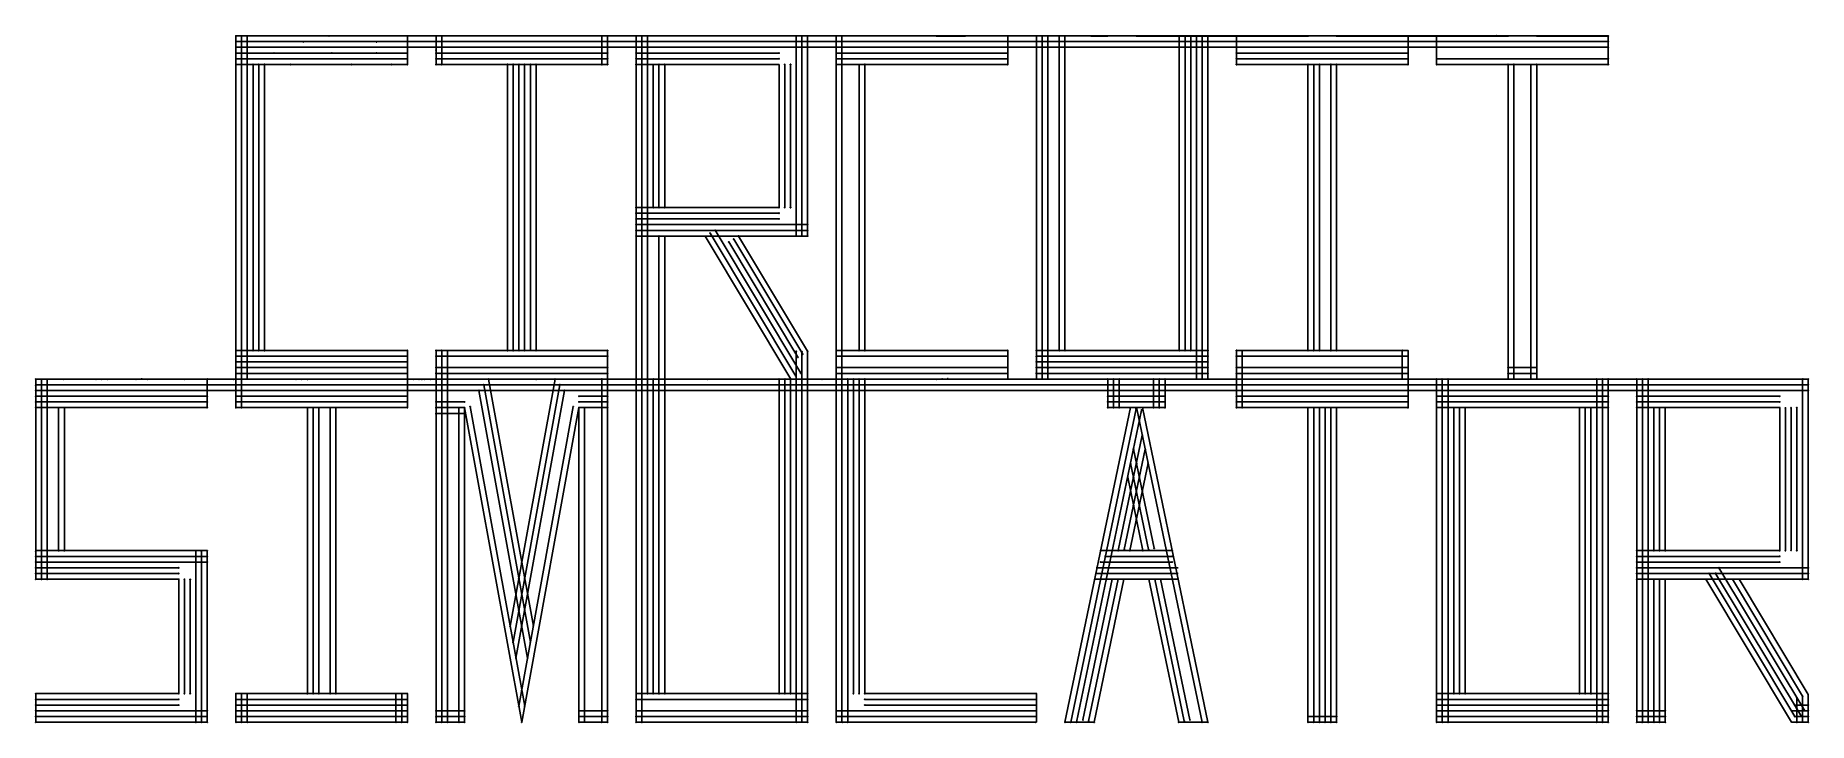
# Model space of a CAD drawing. Header units: inches. Extents: x 33 to 601, y 55 to 776.
# Drawn here: x 33.2 to 343.3, y 55.2 to 175.4 of the extents above.
import ezdxf

# ---------------------------------------------------------------- set-up
doc = ezdxf.new("R2010")
doc.units = ezdxf.units.IN
doc.header["$MEASUREMENT"] = 0
doc.layers.add('knots', color=255, linetype='Continuous', lineweight=30)
doc.layers.add('lettering', color=250, linetype='Continuous')

msp = doc.modelspace()

# ---------------------------------------------------------------- linework, layer by layer
at = {"layer": 'knots', "lineweight": 25}
for centre, radius in [((68.25, 175.29), 0.05), ((68.25, 174.29), 0.05), ((68.25, 175.29), 0.025), ((68.25, 174.29), 0.025), ((69.25, 175.29), 0.05), ((69.25, 174.24), 0.05), ((69.25, 175.29), 0.025), ((69.25, 174.24), 0.025), ((70.25, 175.29), 0.05), ((70.25, 174.29), 0.05), ((70.25, 175.29), 0.025), ((70.25, 174.29), 0.025), ((80.03, 174.24), 0.05), ((80.03, 174.24), 0.025), ((84.53, 175.29), 0.05), ((84.53, 175.29), 0.025), ((92.84, 174.24), 0.05), ((92.84, 174.24), 0.025), ((98.25, 175.29), 0.05), ((98.25, 174.29), 0.05), ((98.25, 175.29), 0.025), ((98.25, 174.29), 0.025), ((103.25, 175.29), 0.05), ((103.25, 174.29), 0.05), ((103.25, 175.29), 0.025), ((103.25, 174.29), 0.025), ((104.25, 175.29), 0.05), ((104.25, 174.34), 0.05), ((104.25, 175.29), 0.025), ((104.25, 174.34), 0.025), ((132.25, 175.29), 0.05), ((132.25, 174.29), 0.05), ((132.25, 175.29), 0.025), ((132.25, 174.29), 0.025), ((133.25, 175.29), 0.05), ((133.25, 174.29), 0.05), ((133.25, 175.29), 0.025), ((133.25, 174.29), 0.025), ((138.25, 175.29), 0.05), ((138.25, 174.29), 0.05), ((138.25, 175.29), 0.025), ((138.25, 174.29), 0.025), ((139.25, 175.29), 0.05), ((139.25, 174.29), 0.05), ((139.25, 175.29), 0.025), ((139.25, 174.29), 0.025), ((140.25, 175.29), 0.05), ((140.25, 174.34), 0.05), ((140.25, 175.29), 0.025), ((140.25, 174.34), 0.025), ((166.25, 175.29), 0.05), ((166.25, 175.29), 0.025), ((167.25, 175.29), 0.05), ((167.25, 174.29), 0.05), ((167.25, 175.29), 0.025), ((167.25, 174.29), 0.025), ((168.25, 175.29), 0.05), ((168.25, 174.29), 0.05), ((168.25, 175.29), 0.025), ((168.25, 174.29), 0.025), ((173.25, 175.29), 0.05), ((173.25, 174.29), 0.05), ((173.25, 175.29), 0.025), ((173.25, 174.29), 0.025), ((174.25, 175.29), 0.05), ((174.25, 174.29), 0.05), ((174.25, 175.29), 0.025), ((174.25, 174.29), 0.025), ((190.77, 175.26), 0.05), ((190.77, 175.26), 0.025), ((191.77, 175.26), 0.05), ((191.77, 175.26), 0.025), ((192.77, 175.26), 0.05), ((192.77, 175.26), 0.025), ((194.77, 175.26), 0.05), ((194.77, 175.26), 0.025), ((195.77, 175.26), 0.05), ((195.77, 175.26), 0.025), ((203.25, 175.29), 0.05), ((203.25, 174.29), 0.05), ((203.25, 175.29), 0.025), ((203.25, 174.29), 0.025), ((208.25, 175.29), 0.05), ((208.25, 174.29), 0.05), ((208.25, 175.29), 0.025), ((208.25, 174.29), 0.025), ((209.25, 175.29), 0.05), ((209.25, 175.29), 0.025), ((209.27, 174.29), 0.05), ((209.27, 174.29), 0.025), ((210.25, 175.29), 0.05), ((210.25, 174.29), 0.05), ((210.25, 175.29), 0.025), ((210.25, 174.29), 0.025), ((212.25, 174.29), 0.05), ((212.25, 174.29), 0.025), ((212.3, 175.29), 0.05), ((212.3, 175.29), 0.025), ((213.25, 175.29), 0.05), ((213.25, 174.29), 0.05), ((213.25, 175.29), 0.025), ((213.25, 174.29), 0.025), ((217.86, 175.26), 0.05), ((217.86, 175.26), 0.025), ((219.02, 175.26), 0.05), ((219.02, 175.26), 0.025), ((220.19, 175.26), 0.05), ((220.19, 175.26), 0.025), ((225.77, 175.26), 0.05), ((225.77, 175.26), 0.025), ((226.77, 175.26), 0.05), ((226.77, 175.26), 0.025), ((227.77, 175.26), 0.05), ((227.77, 175.26), 0.025), ((233.25, 175.29), 0.05), ((233.25, 174.29), 0.05), ((233.25, 175.29), 0.025), ((233.25, 174.29), 0.025), ((234.25, 175.29), 0.05), ((234.25, 174.29), 0.05), ((234.25, 175.29), 0.025), ((234.25, 174.29), 0.025), ((235.25, 175.29), 0.05), ((235.25, 174.29), 0.05), ((235.25, 175.29), 0.025), ((235.25, 174.29), 0.025), ((236.25, 175.29), 0.05), ((236.25, 174.29), 0.05), ((236.25, 175.29), 0.025), ((236.25, 174.29), 0.025), ((237.25, 175.29), 0.05), ((237.25, 174.29), 0.05), ((237.25, 175.29), 0.025), ((237.25, 174.29), 0.025), ((238.25, 175.24), 0.05), ((238.25, 174.29), 0.05), ((238.25, 175.24), 0.025), ((238.25, 174.29), 0.025), ((243.25, 175.29), 0.05), ((243.25, 174.29), 0.05), ((243.25, 175.29), 0.025), ((243.25, 174.29), 0.025), ((255.77, 175.26), 0.05), ((255.77, 175.26), 0.025), ((260.77, 175.26), 0.05), ((260.77, 175.26), 0.025), ((261.77, 175.26), 0.05), ((261.77, 175.26), 0.025), ((266.08, 175.26), 0.05), ((266.08, 175.26), 0.025), ((270.12, 175.26), 0.05), ((270.12, 175.26), 0.025), ((273.25, 175.29), 0.05), ((273.25, 174.29), 0.05), ((273.25, 175.29), 0.025), ((273.25, 174.29), 0.025), ((278.25, 175.29), 0.05), ((278.25, 174.29), 0.05), ((278.25, 175.29), 0.025), ((278.25, 174.29), 0.025), ((287.77, 175.26), 0.05), ((287.77, 175.26), 0.025), ((288.77, 175.31), 0.05), ((288.77, 175.31), 0.025), ((289.77, 175.26), 0.05), ((289.77, 175.26), 0.025), ((290.77, 175.26), 0.05), ((290.77, 175.26), 0.025), ((295.77, 175.26), 0.05), ((295.77, 175.26), 0.025), ((308.25, 175.29), 0.05), ((308.25, 174.29), 0.05), ((308.25, 175.29), 0.025), ((308.25, 174.29), 0.025), ((68.25, 172.29), 0.05), ((68.25, 171.29), 0.05), ((68.25, 172.29), 0.025), ((68.25, 171.29), 0.025), ((69.25, 173.29), 0.05), ((69.25, 172.29), 0.05), ((69.25, 171.29), 0.05), ((69.25, 173.29), 0.025), ((69.25, 172.29), 0.025), ((69.25, 171.29), 0.025), ((70.25, 173.29), 0.05), ((70.25, 172.29), 0.05), ((70.25, 173.29), 0.025), ((70.25, 172.29), 0.025), ((74.92, 172.29), 0.05), ((74.92, 172.29), 0.025), ((85.03, 172.29), 0.05), ((85.03, 172.29), 0.025), ((92.84, 172.29), 0.05), ((92.84, 172.29), 0.025), ((98.25, 173.29), 0.05), ((98.25, 172.29), 0.05), ((98.25, 171.29), 0.05), ((98.25, 173.29), 0.025), ((98.25, 172.29), 0.025), ((98.25, 171.29), 0.025), ((103.25, 173.29), 0.05), ((103.25, 172.79), 0.05), ((103.25, 172.29), 0.05), ((103.25, 171.29), 0.05), ((103.25, 173.29), 0.025), ((103.25, 172.79), 0.025), ((103.25, 172.29), 0.025), ((103.25, 171.29), 0.025), ((104.25, 173.29), 0.05), ((104.25, 172.29), 0.05), ((104.25, 171.29), 0.05), ((104.25, 173.29), 0.025), ((104.25, 172.29), 0.025), ((104.25, 171.29), 0.025), ((132.25, 173.34), 0.05), ((132.25, 172.29), 0.05), ((132.25, 171.29), 0.05), ((132.25, 173.34), 0.025), ((132.25, 172.29), 0.025), ((132.25, 171.29), 0.025), ((133.25, 173.29), 0.05), ((133.25, 172.29), 0.05), ((133.25, 171.29), 0.05), ((133.25, 173.29), 0.025), ((133.25, 172.29), 0.025), ((133.25, 171.29), 0.025), ((138.25, 173.29), 0.05), ((138.25, 172.29), 0.05), ((138.25, 171.29), 0.05), ((138.25, 173.29), 0.025), ((138.25, 172.29), 0.025), ((138.25, 171.29), 0.025), ((139.25, 172.29), 0.05), ((139.25, 171.29), 0.05), ((139.25, 172.29), 0.025), ((139.25, 171.29), 0.025), ((139.3, 173.29), 0.05), ((139.3, 173.29), 0.025), ((140.25, 173.29), 0.05), ((140.25, 172.29), 0.05), ((140.25, 171.29), 0.05), ((140.25, 173.29), 0.025), ((140.25, 172.29), 0.025), ((140.25, 171.29), 0.025), ((163.25, 172.29), 0.05), ((163.25, 171.29), 0.05), ((163.25, 172.29), 0.025), ((163.25, 171.29), 0.025), ((166.25, 173.29), 0.05), ((166.25, 173.29), 0.025), ((167.25, 173.29), 0.05), ((167.25, 173.29), 0.025), ((168.2, 173.29), 0.05), ((168.2, 173.29), 0.025), ((173.25, 173.29), 0.05), ((173.25, 172.29), 0.05), ((173.25, 171.29), 0.05), ((173.25, 173.29), 0.025), ((173.25, 172.29), 0.025), ((173.25, 171.29), 0.025), ((174.25, 173.29), 0.05), ((174.25, 171.29), 0.05), ((174.25, 173.29), 0.025), ((174.25, 171.29), 0.025), ((203.25, 173.29), 0.05), ((203.25, 172.29), 0.05), ((203.25, 171.29), 0.05), ((203.25, 173.29), 0.025), ((203.25, 172.29), 0.025), ((203.25, 171.29), 0.025), ((208.25, 173.29), 0.05), ((208.25, 173.29), 0.025), ((209.25, 173.29), 0.05), ((209.25, 173.29), 0.025), ((210.25, 173.29), 0.05), ((210.25, 173.29), 0.025), ((212.25, 173.29), 0.05), ((212.25, 173.29), 0.025), ((213.3, 173.29), 0.05), ((213.3, 173.29), 0.025), ((233.25, 173.24), 0.05), ((233.25, 173.24), 0.025), ((234.25, 173.29), 0.05), ((234.25, 173.29), 0.025), ((235.25, 173.29), 0.05), ((235.25, 173.29), 0.025), ((236.25, 173.29), 0.05), ((236.25, 173.29), 0.025), ((237.25, 173.29), 0.05), ((237.25, 173.29), 0.025), ((238.25, 173.29), 0.05), ((238.25, 173.29), 0.025), ((243.25, 173.29), 0.05), ((243.25, 172.29), 0.05), ((243.25, 171.29), 0.05), ((243.25, 173.29), 0.025), ((243.25, 172.29), 0.025), ((243.25, 171.29), 0.025), ((273.25, 173.29), 0.05), ((273.25, 172.29), 0.05), ((273.25, 171.29), 0.05), ((273.25, 173.29), 0.025), ((273.25, 172.29), 0.025), ((273.25, 171.29), 0.025), ((278.25, 173.29), 0.05), ((278.25, 171.29), 0.05), ((278.25, 173.29), 0.025), ((278.25, 171.29), 0.025), ((308.25, 173.29), 0.05), ((308.25, 171.29), 0.05), ((308.25, 173.29), 0.025), ((308.25, 171.29), 0.025), ((68.25, 170.29), 0.05), ((68.25, 170.29), 0.025), ((69.25, 170.24), 0.05), ((69.25, 170.24), 0.025), ((70.25, 170.29), 0.05), ((70.25, 170.29), 0.025), ((71.25, 170.29), 0.05), ((71.25, 170.29), 0.025), ((72.25, 170.29), 0.05), ((72.25, 170.29), 0.025), ((73.25, 170.29), 0.05), ((73.25, 170.29), 0.025), ((77.82, 170.29), 0.05), ((77.82, 170.29), 0.025), ((88.44, 170.29), 0.05), ((88.44, 170.29), 0.025), ((95.45, 170.29), 0.05), ((95.45, 170.29), 0.025), ((98.25, 170.29), 0.05), ((98.25, 170.29), 0.025), ((103.25, 170.29), 0.05), ((103.25, 170.29), 0.025), ((104.25, 170.29), 0.05), ((104.25, 170.29), 0.025), ((115.75, 170.29), 0.05), ((115.75, 170.29), 0.025), ((116.75, 170.29), 0.05), ((116.75, 170.29), 0.025), ((117.75, 170.29), 0.05), ((117.75, 170.29), 0.025), ((118.75, 170.29), 0.05), ((118.75, 170.29), 0.025), ((119.75, 170.29), 0.05), ((119.75, 170.29), 0.025), ((120.75, 170.29), 0.05), ((120.75, 170.29), 0.025), ((132.25, 170.29), 0.05), ((132.25, 170.29), 0.025), ((133.25, 170.29), 0.05), ((133.25, 170.29), 0.025), ((138.25, 170.29), 0.05), ((138.25, 170.29), 0.025), ((139.25, 170.24), 0.05), ((139.25, 170.24), 0.025), ((140.25, 170.29), 0.05), ((140.25, 170.29), 0.025), ((141.25, 170.24), 0.05), ((141.25, 170.24), 0.025), ((142.25, 170.29), 0.05), ((142.25, 170.29), 0.025), ((143.25, 170.29), 0.05), ((143.25, 170.29), 0.025), ((164.25, 170.29), 0.05), ((164.25, 170.29), 0.025), ((165.25, 170.29), 0.05), ((165.25, 170.24), 0.05), ((165.25, 170.29), 0.025), ((165.25, 170.24), 0.025), ((173.25, 170.29), 0.05), ((173.25, 170.29), 0.025), ((174.25, 170.29), 0.05), ((174.25, 170.29), 0.025), ((177.25, 170.24), 0.05), ((177.25, 170.24), 0.025), ((178.25, 170.29), 0.05), ((178.25, 170.29), 0.025), ((203.25, 170.29), 0.05), ((203.25, 170.29), 0.025), ((243.25, 170.29), 0.05), ((243.25, 170.29), 0.025), ((255.75, 170.29), 0.05), ((255.75, 170.29), 0.025), ((256.75, 170.24), 0.05), ((256.75, 170.24), 0.025), ((257.75, 170.29), 0.05), ((257.75, 170.29), 0.025), ((259.75, 170.29), 0.05), ((259.75, 170.29), 0.025), ((260.75, 170.29), 0.05), ((260.75, 170.29), 0.025), ((273.25, 170.29), 0.05), ((273.25, 170.29), 0.025), ((278.25, 170.29), 0.05), ((278.25, 170.29), 0.025), ((290.75, 170.29), 0.05), ((290.75, 170.29), 0.025), ((291.75, 170.29), 0.05), ((291.75, 170.29), 0.025), ((294.75, 170.24), 0.05), ((294.75, 170.24), 0.025), ((295.75, 170.29), 0.05), ((295.75, 170.29), 0.025), ((308.25, 170.29), 0.05), ((308.25, 170.29), 0.025), ((138.25, 145.29), 0.05), ((138.25, 144.29), 0.05), ((138.25, 143.29), 0.05), ((138.25, 145.29), 0.025), ((138.25, 144.29), 0.025), ((138.25, 143.29), 0.025), ((139.25, 145.29), 0.05), ((139.25, 144.29), 0.05), ((139.25, 143.29), 0.05), ((139.25, 145.29), 0.025), ((139.25, 144.29), 0.025), ((139.25, 143.29), 0.025), ((140.2, 144.29), 0.05), ((140.2, 144.29), 0.025), ((140.25, 145.29), 0.05), ((140.25, 143.29), 0.05), ((140.25, 145.29), 0.025), ((140.25, 143.29), 0.025), ((141.25, 145.29), 0.05), ((141.25, 145.29), 0.025), ((142.25, 145.29), 0.05), ((142.25, 145.29), 0.025), ((143.25, 145.29), 0.05), ((143.25, 145.29), 0.025), ((163.25, 145.29), 0.05), ((163.25, 144.29), 0.05), ((163.25, 143.29), 0.05), ((163.25, 145.29), 0.025), ((163.25, 144.29), 0.025), ((163.25, 143.29), 0.025), ((164.25, 145.29), 0.05), ((164.25, 145.29), 0.025), ((165.25, 145.29), 0.05), ((165.25, 145.29), 0.025), ((138.25, 142.29), 0.05), ((138.25, 141.29), 0.05), ((138.25, 140.29), 0.05), ((138.25, 142.29), 0.025), ((138.25, 141.29), 0.025), ((138.25, 140.29), 0.025), ((139.25, 142.29), 0.05), ((139.25, 141.29), 0.05), ((139.25, 140.24), 0.05), ((139.25, 142.29), 0.025), ((139.25, 141.29), 0.025), ((139.25, 140.24), 0.025), ((140.25, 142.29), 0.05), ((140.25, 141.29), 0.05), ((140.25, 140.29), 0.05), ((140.25, 142.29), 0.025), ((140.25, 141.29), 0.025), ((140.25, 140.29), 0.025), ((142.25, 140.29), 0.05), ((142.25, 140.29), 0.025), ((143.25, 140.24), 0.05), ((143.25, 140.24), 0.025), ((150.39, 140.19), 0.05), ((150.39, 140.19), 0.025), ((151.19, 140.8), 0.05), ((151.19, 140.8), 0.025), ((152.06, 141.29), 0.05), ((152.06, 141.29), 0.025), ((155.31, 139.77), 0.05), ((155.31, 139.77), 0.025), ((156.16, 140.29), 0.05), ((156.16, 140.29), 0.025), ((166.25, 142.29), 0.05), ((166.25, 141.29), 0.05), ((166.25, 140.29), 0.05), ((166.25, 142.29), 0.025), ((166.25, 141.29), 0.025), ((166.25, 140.29), 0.025), ((167.25, 142.29), 0.05), ((167.25, 141.34), 0.05), ((167.25, 140.34), 0.05), ((167.25, 142.29), 0.025), ((167.25, 141.34), 0.025), ((167.25, 140.34), 0.025), ((168.25, 142.29), 0.05), ((168.25, 141.29), 0.05), ((168.25, 140.29), 0.05), ((168.25, 142.29), 0.025), ((168.25, 141.29), 0.025), ((168.25, 140.29), 0.025), ((154.45, 139.26), 0.05), ((154.45, 139.26), 0.025), ((68.25, 120.29), 0.05), ((68.25, 119.29), 0.05), ((68.25, 118.29), 0.05), ((68.25, 120.29), 0.025), ((68.25, 119.29), 0.025), ((68.25, 118.29), 0.025), ((69.25, 120.29), 0.05), ((69.25, 119.29), 0.05), ((69.25, 118.29), 0.05), ((69.25, 120.29), 0.025), ((69.25, 119.29), 0.025), ((69.25, 118.29), 0.025), ((70.25, 120.29), 0.05), ((70.25, 119.29), 0.05), ((70.25, 118.29), 0.05), ((70.25, 120.29), 0.025), ((70.25, 119.29), 0.025), ((70.25, 118.29), 0.025), ((71.25, 120.29), 0.05), ((71.25, 120.29), 0.025), ((72.25, 120.29), 0.05), ((72.25, 120.29), 0.025), ((73.25, 120.29), 0.05), ((73.25, 120.29), 0.025), ((98.25, 120.29), 0.05), ((98.25, 119.29), 0.05), ((98.25, 118.29), 0.05), ((98.25, 120.29), 0.025), ((98.25, 119.29), 0.025), ((98.25, 118.29), 0.025), ((103.25, 120.29), 0.05), ((103.25, 119.29), 0.05), ((103.25, 120.29), 0.025), ((103.25, 119.29), 0.025), ((104.25, 120.29), 0.05), ((104.25, 119.29), 0.05), ((104.25, 120.29), 0.025), ((104.25, 119.29), 0.025), ((105.25, 120.24), 0.05), ((105.25, 119.29), 0.05), ((105.25, 120.24), 0.025), ((105.25, 119.29), 0.025), ((115.75, 120.29), 0.05), ((115.75, 120.29), 0.025), ((116.75, 120.29), 0.05), ((116.75, 120.29), 0.025), ((117.75, 120.29), 0.05), ((117.75, 120.29), 0.025), ((118.75, 120.29), 0.05), ((118.75, 120.29), 0.025), ((119.75, 120.34), 0.05), ((119.75, 120.34), 0.025), ((120.75, 120.29), 0.05), ((120.75, 120.29), 0.025), ((133.25, 120.29), 0.05), ((133.25, 119.29), 0.05), ((133.25, 120.29), 0.025), ((133.25, 119.29), 0.025), ((166.25, 120.15), 0.05), ((166.25, 119.59), 0.05), ((166.25, 120.15), 0.025), ((166.25, 119.59), 0.025), ((166.53, 119.12), 0.05), ((166.53, 119.12), 0.025), ((167.25, 120.1), 0.05), ((167.25, 119.87), 0.05), ((167.25, 120.1), 0.025), ((167.25, 119.87), 0.025), ((167.39, 119.63), 0.05), ((167.39, 119.63), 0.025), ((168.25, 120.15), 0.05), ((168.25, 120.15), 0.025), ((173.25, 120.29), 0.05), ((173.25, 119.29), 0.05), ((173.25, 120.29), 0.025), ((173.25, 119.29), 0.025), ((174.25, 120.24), 0.05), ((174.25, 119.29), 0.05), ((174.25, 120.24), 0.025), ((174.25, 119.29), 0.025), ((177.25, 120.29), 0.05), ((177.25, 120.29), 0.025), ((178.25, 120.29), 0.05), ((178.25, 120.29), 0.025), ((203.25, 120.29), 0.05), ((203.25, 119.29), 0.05), ((203.25, 120.29), 0.025), ((203.25, 119.29), 0.025), ((208.25, 120.29), 0.05), ((208.25, 119.24), 0.05), ((208.25, 118.29), 0.05), ((208.25, 120.29), 0.025), ((208.25, 119.24), 0.025), ((208.25, 118.29), 0.025), ((209.25, 120.29), 0.05), ((209.25, 119.29), 0.05), ((209.25, 118.29), 0.05), ((209.25, 120.29), 0.025), ((209.25, 119.29), 0.025), ((209.25, 118.29), 0.025), ((210.25, 120.29), 0.05), ((210.25, 119.19), 0.05), ((210.25, 118.24), 0.05), ((210.25, 120.29), 0.025), ((210.25, 119.19), 0.025), ((210.25, 118.24), 0.025), ((212.25, 120.29), 0.05), ((212.25, 120.29), 0.025), ((213.25, 120.29), 0.05), ((213.25, 120.29), 0.025), ((233.25, 120.29), 0.05), ((233.25, 120.29), 0.025), ((234.25, 120.29), 0.05), ((234.25, 120.29), 0.025), ((235.25, 120.29), 0.05), ((235.25, 120.29), 0.025), ((236.25, 120.29), 0.05), ((236.25, 119.29), 0.05), ((236.25, 118.24), 0.05), ((236.25, 120.29), 0.025), ((236.25, 119.29), 0.025), ((236.25, 118.24), 0.025), ((237.25, 120.29), 0.05), ((237.25, 119.29), 0.05), ((237.25, 118.24), 0.05), ((237.25, 120.29), 0.025), ((237.25, 119.29), 0.025), ((237.25, 118.24), 0.025), ((238.25, 120.29), 0.05), ((238.25, 119.29), 0.05), ((238.25, 118.29), 0.05), ((238.25, 120.29), 0.025), ((238.25, 119.29), 0.025), ((238.25, 118.29), 0.025), ((243.25, 120.29), 0.05), ((243.25, 119.34), 0.05), ((243.25, 119.29), 0.05), ((243.25, 120.29), 0.025), ((243.25, 119.34), 0.025), ((243.25, 119.29), 0.025), ((244.25, 120.24), 0.05), ((244.25, 119.29), 0.05), ((244.25, 120.24), 0.025), ((244.25, 119.29), 0.025), ((255.75, 120.29), 0.05), ((255.75, 120.29), 0.025), ((256.75, 120.29), 0.05), ((256.75, 120.29), 0.025), ((257.75, 120.29), 0.05), ((257.75, 120.29), 0.025), ((259.75, 120.29), 0.05), ((259.75, 120.29), 0.025), ((260.75, 120.29), 0.05), ((260.75, 120.29), 0.025), ((272.25, 120.29), 0.05), ((272.25, 119.29), 0.05), ((272.25, 120.29), 0.025), ((272.25, 119.29), 0.025), ((273.25, 120.24), 0.05), ((273.25, 119.29), 0.05), ((273.25, 120.24), 0.025), ((273.25, 119.29), 0.025), ((33.25, 115.29), 0.05), ((33.25, 115.29), 0.025), ((34.25, 115.24), 0.05), ((34.25, 115.24), 0.025), ((35.25, 115.21), 0.05), ((35.25, 115.21), 0.025), ((38.07, 115.26), 0.05), ((38.07, 115.26), 0.025), ((43.77, 115.26), 0.05), ((43.77, 115.26), 0.025), ((44.77, 115.26), 0.05), ((44.77, 115.26), 0.025), ((45.77, 115.26), 0.05), ((45.77, 115.26), 0.025), ((50.77, 115.26), 0.05), ((50.77, 115.26), 0.025), ((51.77, 115.31), 0.05), ((51.77, 115.31), 0.025), ((52.77, 115.26), 0.05), ((52.77, 115.26), 0.025), ((59.31, 115.26), 0.05), ((59.31, 115.26), 0.025), ((63.25, 115.29), 0.05), ((63.25, 115.29), 0.025), ((67.81, 115.26), 0.05), ((67.81, 115.26), 0.025), ((68.25, 117.29), 0.05), ((68.25, 116.29), 0.05), ((68.25, 115.29), 0.05), ((68.25, 115.29), 0.05), ((68.25, 117.29), 0.025), ((68.25, 116.29), 0.025), ((68.25, 115.29), 0.025), ((68.25, 115.29), 0.025), ((69.25, 117.29), 0.05), ((69.25, 115.29), 0.05), ((69.25, 117.29), 0.025), ((69.25, 115.29), 0.025), ((70.25, 117.29), 0.05), ((70.25, 116.29), 0.05), ((70.25, 117.29), 0.025), ((70.25, 116.29), 0.025), ((78.77, 115.26), 0.05), ((78.77, 115.26), 0.025), ((79.77, 115.26), 0.05), ((79.77, 115.26), 0.025), ((80.77, 115.26), 0.05), ((80.77, 115.26), 0.025), ((98.22, 115.29), 0.05), ((98.25, 117.29), 0.05), ((98.25, 116.29), 0.05), ((98.25, 115.29), 0.05), ((98.22, 115.29), 0.025), ((98.25, 117.29), 0.025), ((98.25, 116.29), 0.025), ((98.27, 115.26), 0.05), ((98.25, 115.29), 0.025), ((98.27, 115.26), 0.025), ((99.27, 115.26), 0.05), ((99.27, 115.26), 0.025), ((100.27, 115.26), 0.05), ((100.27, 115.26), 0.025), ((100.77, 115.26), 0.05), ((100.77, 115.26), 0.025), ((101.27, 115.26), 0.05), ((101.27, 115.26), 0.025), ((102.27, 115.26), 0.05), ((102.27, 115.26), 0.025), ((103.25, 117.29), 0.05), ((103.25, 116.29), 0.05), ((103.25, 115.29), 0.05), ((103.25, 115.29), 0.05), ((103.25, 117.29), 0.025), ((103.25, 116.29), 0.025), ((103.27, 115.26), 0.05), ((103.25, 115.29), 0.025), ((103.25, 115.29), 0.025), ((103.27, 115.26), 0.025), ((104.25, 117.29), 0.05), ((104.25, 116.29), 0.05), ((104.25, 115.29), 0.05), ((104.25, 117.29), 0.025), ((104.25, 116.29), 0.025), ((104.25, 115.29), 0.025), ((104.3, 115.29), 0.05), ((104.3, 115.29), 0.025), ((105.25, 117.29), 0.05), ((105.25, 117.24), 0.05), ((105.25, 115.29), 0.05), ((105.25, 115.29), 0.05), ((105.25, 117.29), 0.025), ((105.25, 117.24), 0.025), ((105.25, 115.29), 0.025), ((105.25, 115.29), 0.025), ((105.3, 116.29), 0.05), ((105.3, 116.29), 0.025), ((112.42, 115.29), 0.05), ((112.42, 115.29), 0.025), ((120.77, 115.26), 0.05), ((120.77, 115.26), 0.025), ((124.07, 115.29), 0.05), ((124.07, 115.29), 0.025), ((132.25, 115.29), 0.05), ((132.25, 115.29), 0.025), ((133.25, 117.29), 0.05), ((133.25, 116.29), 0.05), ((133.25, 115.29), 0.05), ((133.25, 115.24), 0.05), ((133.25, 117.29), 0.025), ((133.25, 116.29), 0.025), ((133.25, 115.29), 0.025), ((133.25, 115.24), 0.025), ((138.25, 115.29), 0.05), ((138.25, 115.29), 0.05), ((138.25, 115.29), 0.025), ((138.25, 115.29), 0.025), ((139.25, 115.34), 0.05), ((139.25, 115.29), 0.05), ((139.25, 115.34), 0.025), ((139.25, 115.29), 0.025), ((140.25, 115.29), 0.05), ((140.25, 115.29), 0.05), ((140.25, 115.29), 0.025), ((140.25, 115.29), 0.025), ((141.25, 115.29), 0.05), ((141.25, 115.29), 0.025), ((142.25, 115.29), 0.05), ((142.25, 115.29), 0.05), ((142.25, 115.29), 0.025), ((142.25, 115.29), 0.025), ((143.25, 115.34), 0.05), ((143.25, 115.29), 0.05), ((143.25, 115.34), 0.025), ((143.25, 115.29), 0.025), ((150.77, 115.26), 0.05), ((150.77, 115.26), 0.025), ((163.25, 115.29), 0.05), ((163.25, 115.29), 0.025), ((164.3, 115.29), 0.05), ((164.3, 115.29), 0.025), ((165.25, 115.29), 0.05), ((165.25, 115.29), 0.025), ((165.33, 115.29), 0.05), ((165.33, 115.29), 0.025), ((166.19, 115.8), 0.05), ((166.19, 115.8), 0.025), ((166.25, 117.65), 0.05), ((166.25, 115.29), 0.05), ((166.25, 115.26), 0.05), ((166.25, 117.65), 0.025), ((166.25, 115.29), 0.025), ((166.25, 115.26), 0.025), ((167.05, 116.32), 0.05), ((167.05, 116.32), 0.025), ((167.25, 115.29), 0.05), ((167.25, 115.29), 0.025), ((168.25, 115.29), 0.05), ((168.25, 115.29), 0.05), ((168.25, 115.29), 0.025), ((168.25, 115.29), 0.025), ((170.77, 115.26), 0.05), ((170.77, 115.26), 0.025), ((173.25, 117.29), 0.05), ((173.25, 116.29), 0.05), ((173.25, 115.29), 0.05), ((173.25, 115.29), 0.05), ((173.25, 117.29), 0.025), ((173.25, 116.29), 0.025), ((173.25, 115.29), 0.025), ((173.25, 115.29), 0.025), ((174.25, 117.29), 0.05), ((174.25, 116.29), 0.05), ((174.25, 115.29), 0.05), ((174.25, 117.29), 0.025), ((174.25, 116.29), 0.025), ((174.25, 115.29), 0.025), ((174.3, 115.29), 0.05), ((174.3, 115.29), 0.025), ((175.25, 115.29), 0.05), ((175.25, 115.29), 0.025), ((176.25, 115.29), 0.05), ((176.25, 115.29), 0.025), ((177.25, 115.29), 0.05), ((177.25, 115.29), 0.025), ((178.25, 115.29), 0.05), ((178.25, 115.29), 0.025), ((190.77, 115.26), 0.05), ((190.77, 115.26), 0.025), ((191.77, 115.31), 0.05), ((191.77, 115.31), 0.025), ((192.77, 115.36), 0.05), ((192.77, 115.36), 0.025), ((203.25, 117.29), 0.05), ((203.25, 116.29), 0.05), ((203.25, 115.29), 0.05), ((203.25, 117.29), 0.025), ((203.25, 116.29), 0.025), ((203.25, 115.29), 0.025), ((208.25, 117.29), 0.05), ((208.25, 116.29), 0.05), ((208.25, 115.29), 0.05), ((208.25, 117.29), 0.025), ((208.25, 116.29), 0.025), ((208.25, 115.29), 0.025), ((209.25, 117.24), 0.05), ((209.25, 116.29), 0.05), ((209.25, 115.34), 0.05), ((209.25, 117.24), 0.025), ((209.25, 116.29), 0.025), ((209.25, 115.34), 0.025), ((210.25, 117.19), 0.05), ((210.25, 116.29), 0.05), ((210.25, 115.29), 0.05), ((210.25, 117.19), 0.025), ((210.25, 116.29), 0.025), ((210.25, 115.29), 0.025), ((220.7, 115.29), 0.05), ((220.7, 115.29), 0.025), ((220.77, 115.26), 0.05), ((220.77, 115.26), 0.025), ((221.75, 115.29), 0.05), ((221.75, 115.29), 0.025), ((222.75, 115.29), 0.05), ((222.75, 115.29), 0.025), ((228.75, 115.29), 0.05), ((228.75, 115.29), 0.025), ((229.75, 115.29), 0.05), ((229.75, 115.29), 0.025), ((230.75, 115.29), 0.05), ((230.75, 115.29), 0.025), ((236.25, 117.29), 0.05), ((236.25, 116.29), 0.05), ((236.25, 115.29), 0.05), ((236.25, 117.29), 0.025), ((236.25, 116.29), 0.025), ((236.25, 115.29), 0.025), ((237.25, 117.24), 0.05), ((237.25, 116.29), 0.05), ((237.25, 115.29), 0.05), ((237.25, 117.24), 0.025), ((237.25, 116.29), 0.025), ((237.25, 115.29), 0.025), ((238.25, 117.29), 0.05), ((238.25, 116.24), 0.05), ((238.25, 115.29), 0.05), ((238.25, 117.29), 0.025), ((238.25, 116.24), 0.025), ((238.25, 115.29), 0.025), ((243.25, 117.29), 0.05), ((243.25, 116.29), 0.05), ((243.25, 115.34), 0.05), ((243.25, 115.29), 0.05), ((243.25, 117.29), 0.025), ((243.25, 116.29), 0.025), ((243.25, 115.34), 0.025), ((243.25, 115.29), 0.025), ((244.25, 117.29), 0.05), ((244.25, 116.29), 0.05), ((244.25, 115.29), 0.05), ((244.25, 115.24), 0.05), ((244.25, 117.29), 0.025), ((244.25, 116.29), 0.025), ((244.25, 115.29), 0.025), ((244.25, 115.24), 0.025), ((272.25, 117.29), 0.05), ((272.25, 116.24), 0.05), ((272.25, 115.29), 0.05), ((272.25, 117.29), 0.025), ((272.25, 116.24), 0.025), ((272.25, 115.29), 0.025), ((273.25, 117.29), 0.05), ((273.25, 116.29), 0.05), ((273.25, 115.29), 0.05), ((273.25, 115.29), 0.05), ((273.25, 117.29), 0.025), ((273.25, 116.29), 0.025), ((273.25, 115.29), 0.025), ((273.25, 115.29), 0.025), ((278.25, 115.29), 0.05), ((278.25, 115.29), 0.025), ((279.2, 115.29), 0.05), ((279.2, 115.29), 0.025), ((280.25, 115.29), 0.05), ((280.25, 115.29), 0.025), ((290.75, 117.29), 0.05), ((290.75, 116.29), 0.05), ((290.75, 115.29), 0.05), ((290.75, 117.29), 0.025), ((290.75, 116.29), 0.025), ((290.75, 115.29), 0.025), ((291.75, 117.24), 0.05), ((291.75, 116.29), 0.05), ((291.75, 115.29), 0.05), ((291.75, 117.24), 0.025), ((291.75, 116.29), 0.025), ((291.75, 115.29), 0.025), ((294.75, 117.29), 0.05), ((294.75, 116.29), 0.05), ((294.75, 115.29), 0.05), ((294.75, 117.29), 0.025), ((294.75, 116.29), 0.025), ((294.75, 115.29), 0.025), ((295.7, 115.29), 0.05), ((295.7, 115.29), 0.025), ((295.75, 117.24), 0.05), ((295.75, 116.29), 0.05), ((295.75, 117.24), 0.025), ((295.75, 116.29), 0.025), ((306.25, 115.29), 0.05), ((306.25, 115.29), 0.025), ((307.25, 115.29), 0.05), ((307.25, 115.29), 0.025), ((308.25, 115.29), 0.05), ((308.25, 115.29), 0.025), ((313.25, 115.29), 0.05), ((313.25, 115.29), 0.025), ((314.25, 115.29), 0.05), ((314.25, 115.29), 0.025), ((315.25, 115.29), 0.05), ((315.25, 115.29), 0.025), ((342.3, 115.29), 0.05), ((342.3, 115.29), 0.025), ((343.25, 115.29), 0.05), ((343.25, 115.29), 0.025), ((33.25, 114.19), 0.05), ((33.25, 113.24), 0.05), ((33.25, 112.29), 0.05), ((33.25, 114.19), 0.025), ((33.25, 113.24), 0.025), ((33.25, 112.29), 0.025), ((34.25, 114.24), 0.05), ((34.25, 113.29), 0.05), ((34.25, 112.24), 0.05), ((34.25, 114.24), 0.025), ((34.25, 113.29), 0.025), ((34.25, 112.24), 0.025), ((35.25, 114.29), 0.05), ((35.25, 113.24), 0.05), ((35.25, 112.29), 0.05), ((35.25, 114.29), 0.025), ((35.25, 113.24), 0.025), ((35.25, 112.29), 0.025), ((63.25, 114.29), 0.05), ((63.25, 113.29), 0.05), ((63.25, 112.29), 0.05), ((63.25, 114.29), 0.025), ((63.25, 113.29), 0.025), ((63.25, 112.29), 0.025), ((68.25, 112.29), 0.05), ((68.27, 114.29), 0.05), ((68.27, 113.29), 0.05), ((68.25, 112.29), 0.025), ((68.27, 114.29), 0.025), ((68.27, 113.29), 0.025), ((69.25, 114.29), 0.05), ((69.25, 113.29), 0.05), ((69.25, 112.29), 0.05), ((69.25, 114.29), 0.025), ((69.25, 113.29), 0.025), ((69.25, 112.29), 0.025), ((98.25, 114.29), 0.05), ((98.25, 113.29), 0.05), ((98.25, 112.29), 0.05), ((98.25, 114.29), 0.025), ((98.25, 113.29), 0.025), ((98.25, 112.29), 0.025), ((103.25, 114.29), 0.05), ((103.25, 113.29), 0.05), ((103.25, 114.29), 0.025), ((103.25, 113.29), 0.025), ((104.25, 114.29), 0.05), ((104.25, 113.29), 0.05), ((104.25, 114.29), 0.025), ((104.25, 113.29), 0.025), ((105.25, 114.29), 0.05), ((105.25, 113.29), 0.05), ((105.25, 114.29), 0.025), ((105.25, 113.29), 0.025), ((110.75, 113.29), 0.05), ((110.75, 113.29), 0.025), ((111.59, 114.29), 0.05), ((111.59, 114.29), 0.025), ((123.71, 113.29), 0.05), ((123.71, 113.29), 0.025), ((123.89, 114.29), 0.05), ((123.89, 114.29), 0.025), ((124.91, 114.29), 0.05), ((124.91, 114.29), 0.025), ((125.74, 113.29), 0.05), ((125.74, 113.29), 0.025), ((128.25, 112.29), 0.05), ((128.25, 112.29), 0.025), ((132.25, 114.29), 0.05), ((132.25, 113.29), 0.05), ((132.25, 112.29), 0.05), ((132.25, 114.29), 0.025), ((132.25, 113.29), 0.025), ((132.25, 112.29), 0.025), ((133.25, 114.29), 0.05), ((133.25, 113.29), 0.05), ((133.25, 112.29), 0.05), ((133.25, 114.29), 0.025), ((133.25, 113.29), 0.025), ((133.25, 112.29), 0.025), ((138.25, 114.31), 0.05), ((138.25, 113.29), 0.05), ((138.25, 114.31), 0.025), ((138.25, 113.29), 0.025), ((139.25, 114.29), 0.05), ((139.25, 113.29), 0.05), ((139.25, 114.29), 0.025), ((139.25, 113.29), 0.025), ((140.25, 114.29), 0.05), ((140.25, 113.29), 0.05), ((140.25, 114.29), 0.025), ((140.25, 113.29), 0.025), ((141.25, 114.29), 0.05), ((141.25, 113.29), 0.05), ((141.25, 114.29), 0.025), ((141.25, 113.29), 0.025), ((142.25, 114.29), 0.05), ((142.25, 113.29), 0.05), ((142.25, 114.29), 0.025), ((142.25, 113.29), 0.025), ((143.25, 114.29), 0.05), ((143.25, 113.29), 0.05), ((143.25, 114.29), 0.025), ((143.25, 113.29), 0.025), ((163.25, 114.29), 0.05), ((163.25, 113.29), 0.05), ((163.25, 114.29), 0.025), ((163.25, 113.29), 0.025), ((164.25, 114.29), 0.05), ((164.25, 113.29), 0.05), ((164.25, 114.29), 0.025), ((164.25, 113.29), 0.025), ((165.25, 114.29), 0.05), ((165.25, 114.29), 0.025), ((166.25, 114.29), 0.05), ((166.25, 113.29), 0.05), ((166.25, 114.29), 0.025), ((166.25, 113.29), 0.025), ((167.25, 114.29), 0.05), ((167.25, 113.29), 0.05), ((167.25, 114.29), 0.025), ((167.25, 113.29), 0.025), ((168.25, 114.29), 0.05), ((168.25, 113.29), 0.05), ((168.25, 114.29), 0.025), ((168.25, 113.29), 0.025), ((173.2, 113.29), 0.05), ((173.2, 113.29), 0.025), ((173.25, 114.29), 0.05), ((173.25, 114.29), 0.025), ((174.25, 114.29), 0.05), ((174.25, 113.29), 0.05), ((174.25, 114.29), 0.025), ((174.25, 113.29), 0.025), ((175.25, 114.29), 0.05), ((175.25, 113.29), 0.05), ((175.25, 114.29), 0.025), ((175.25, 113.29), 0.025), ((176.25, 114.29), 0.05), ((176.25, 113.29), 0.05), ((176.25, 114.29), 0.025), ((176.25, 113.29), 0.025), ((177.25, 114.29), 0.05), ((177.25, 113.29), 0.05), ((177.25, 114.29), 0.025), ((177.25, 113.29), 0.025), ((178.25, 114.29), 0.05), ((178.25, 113.29), 0.05), ((178.25, 114.29), 0.025), ((178.25, 113.29), 0.025), ((220.75, 114.29), 0.05), ((220.75, 113.29), 0.05), ((220.75, 112.29), 0.05), ((220.75, 114.29), 0.025), ((220.75, 113.29), 0.025), ((220.75, 112.29), 0.025), ((221.75, 114.29), 0.05), ((221.75, 113.29), 0.05), ((221.75, 112.29), 0.05), ((221.75, 114.29), 0.025), ((221.75, 113.29), 0.025), ((221.75, 112.29), 0.025), ((222.75, 114.29), 0.05), ((222.75, 113.29), 0.05), ((222.75, 112.29), 0.05), ((222.75, 114.29), 0.025), ((222.75, 113.29), 0.025), ((222.75, 112.29), 0.025), ((228.75, 114.29), 0.05), ((228.75, 113.29), 0.05), ((228.75, 112.29), 0.05), ((228.75, 114.29), 0.025), ((228.75, 113.29), 0.025), ((228.75, 112.29), 0.025), ((229.75, 114.29), 0.05), ((229.75, 113.29), 0.05), ((229.75, 112.29), 0.05), ((229.75, 114.29), 0.025), ((229.75, 113.29), 0.025), ((229.75, 112.29), 0.025), ((230.75, 113.29), 0.05), ((230.75, 112.29), 0.05), ((230.75, 113.29), 0.025), ((230.75, 112.29), 0.025), ((230.8, 114.29), 0.05), ((230.8, 114.29), 0.025), ((243.25, 114.29), 0.05), ((243.25, 113.29), 0.05), ((243.25, 112.29), 0.05), ((243.25, 114.29), 0.025), ((243.25, 113.29), 0.025), ((243.25, 112.29), 0.025), ((244.25, 114.24), 0.05), ((244.25, 113.29), 0.05), ((244.25, 112.26), 0.05), ((244.25, 114.24), 0.025), ((244.25, 113.29), 0.025), ((244.25, 112.26), 0.025), ((273.25, 114.29), 0.05), ((273.25, 113.29), 0.05), ((273.25, 112.29), 0.05), ((273.25, 114.29), 0.025), ((273.25, 113.29), 0.025), ((273.25, 112.29), 0.025), ((278.25, 114.29), 0.05), ((278.25, 113.29), 0.05), ((278.25, 112.29), 0.05), ((278.25, 114.29), 0.025), ((278.25, 113.29), 0.025), ((278.25, 112.29), 0.025), ((279.25, 114.29), 0.05), ((279.25, 113.29), 0.05), ((279.25, 112.29), 0.05), ((279.25, 114.29), 0.025), ((279.25, 113.29), 0.025), ((279.25, 112.29), 0.025), ((280.25, 114.29), 0.05), ((280.25, 113.29), 0.05), ((280.25, 112.29), 0.05), ((280.25, 114.29), 0.025), ((280.25, 113.29), 0.025), ((280.25, 112.29), 0.025), ((306.25, 114.29), 0.05), ((306.25, 113.29), 0.05), ((306.25, 112.29), 0.05), ((306.25, 114.29), 0.025), ((306.25, 113.29), 0.025), ((306.25, 112.29), 0.025), ((307.25, 114.29), 0.05), ((307.25, 113.29), 0.05), ((307.25, 112.29), 0.05), ((307.25, 114.29), 0.025), ((307.25, 113.29), 0.025), ((307.25, 112.29), 0.025), ((308.25, 114.29), 0.05), ((308.25, 113.29), 0.05), ((308.25, 112.29), 0.05), ((308.25, 114.29), 0.025), ((308.25, 113.29), 0.025), ((308.25, 112.29), 0.025), ((313.25, 113.29), 0.05), ((313.25, 112.29), 0.05), ((313.25, 113.29), 0.025), ((313.25, 112.29), 0.025), ((313.3, 114.29), 0.05), ((313.3, 114.29), 0.025), ((314.25, 114.29), 0.05), ((314.25, 113.29), 0.05), ((314.25, 112.29), 0.05), ((314.25, 114.29), 0.025), ((314.25, 113.29), 0.025), ((314.25, 112.29), 0.025), ((315.25, 114.29), 0.05), ((315.25, 113.29), 0.05), ((315.25, 112.29), 0.05), ((315.25, 114.29), 0.025), ((315.25, 113.29), 0.025), ((315.25, 112.29), 0.025), ((338.25, 112.29), 0.05), ((338.25, 112.29), 0.025), ((342.25, 114.29), 0.05), ((342.25, 113.29), 0.05), ((342.25, 114.29), 0.025), ((342.25, 113.29), 0.025), ((343.25, 114.29), 0.05), ((343.25, 113.24), 0.05), ((343.25, 114.29), 0.025), ((343.25, 113.24), 0.025), ((33.25, 111.29), 0.05), ((33.25, 110.29), 0.05), ((33.25, 111.29), 0.025), ((33.25, 110.29), 0.025), ((34.25, 111.29), 0.05), ((34.25, 110.29), 0.05), ((34.25, 111.29), 0.025), ((34.25, 110.29), 0.025), ((35.25, 111.34), 0.05), ((35.25, 110.29), 0.05), ((35.25, 111.34), 0.025), ((35.25, 110.29), 0.025), ((37.25, 110.29), 0.05), ((37.25, 110.29), 0.025), ((38.25, 110.29), 0.05), ((38.25, 110.29), 0.025), ((63.25, 111.29), 0.05), ((63.25, 110.29), 0.05), ((63.25, 111.29), 0.025), ((63.25, 110.29), 0.025), ((68.25, 111.29), 0.05), ((68.25, 110.29), 0.05), ((68.25, 111.29), 0.025), ((68.25, 110.29), 0.025), ((69.25, 111.29), 0.05), ((69.25, 110.29), 0.05), ((69.25, 111.29), 0.025), ((69.25, 110.29), 0.025), ((80.75, 110.29), 0.05), ((80.75, 110.29), 0.025), ((81.75, 110.29), 0.05), ((81.75, 110.29), 0.025), ((82.75, 110.29), 0.05), ((82.75, 110.29), 0.025), ((84.75, 110.29), 0.05), ((84.75, 110.29), 0.025), ((85.75, 110.29), 0.05), ((85.75, 110.29), 0.025), ((98.25, 111.29), 0.05), ((98.25, 110.29), 0.05), ((98.25, 111.29), 0.025), ((98.25, 110.29), 0.025), ((103.25, 111.29), 0.05), ((103.25, 110.29), 0.05), ((103.25, 109.24), 0.05), ((103.25, 111.29), 0.025), ((103.25, 110.29), 0.025), ((103.25, 109.24), 0.025), ((104.25, 111.29), 0.05), ((104.25, 110.29), 0.05), ((104.25, 109.29), 0.05), ((104.25, 111.29), 0.025), ((104.25, 110.29), 0.025), ((104.25, 109.29), 0.025), ((105.25, 111.29), 0.05), ((105.25, 110.29), 0.05), ((105.25, 109.29), 0.05), ((105.25, 111.29), 0.025), ((105.25, 110.29), 0.025), ((105.25, 109.29), 0.025), ((107.25, 110.29), 0.05), ((107.25, 109.29), 0.05), ((107.25, 110.29), 0.025), ((107.25, 109.29), 0.025), ((108.25, 111.29), 0.05), ((108.25, 110.29), 0.05), ((108.25, 109.24), 0.05), ((108.25, 111.29), 0.025), ((108.25, 110.29), 0.025), ((108.25, 109.24), 0.025), ((109.23, 110.47), 0.05), ((109.23, 110.47), 0.025), ((127.26, 110.47), 0.05), ((127.26, 110.47), 0.025), ((128.25, 111.29), 0.05), ((128.25, 110.29), 0.05), ((128.25, 111.29), 0.025), ((128.25, 110.29), 0.025), ((129.25, 110.29), 0.05), ((129.25, 110.29), 0.025), ((132.2, 111.29), 0.05), ((132.2, 111.29), 0.025), ((132.25, 110.29), 0.05), ((132.25, 110.29), 0.025), ((133.25, 111.29), 0.05), ((133.25, 110.29), 0.05), ((133.25, 111.29), 0.025), ((133.25, 110.29), 0.025), ((220.75, 111.31), 0.05), ((220.75, 110.29), 0.05), ((220.75, 111.31), 0.025), ((220.75, 110.29), 0.025), ((221.75, 111.31), 0.05), ((221.75, 110.29), 0.05), ((221.75, 111.31), 0.025), ((221.75, 110.29), 0.025), ((222.75, 111.29), 0.05), ((222.75, 110.29), 0.05), ((222.75, 111.29), 0.025), ((222.75, 110.29), 0.025), ((224.71, 110.29), 0.05), ((224.71, 110.29), 0.025), ((225.69, 110.08), 0.05), ((225.69, 110.08), 0.025), ((225.81, 110.08), 0.05), ((225.81, 110.08), 0.025), ((226.66, 109.88), 0.05), ((226.66, 109.88), 0.025), ((226.79, 110.29), 0.05), ((226.79, 110.29), 0.025), ((228.75, 110.29), 0.05), ((228.75, 110.29), 0.025), ((228.8, 111.29), 0.05), ((228.8, 111.29), 0.025), ((229.75, 110.29), 0.05), ((229.75, 110.29), 0.025), ((229.8, 111.29), 0.05), ((229.8, 111.29), 0.025), ((230.75, 111.29), 0.05), ((230.75, 110.29), 0.05), ((230.75, 111.29), 0.025), ((230.75, 110.29), 0.025), ((243.25, 111.29), 0.05), ((243.25, 110.29), 0.05), ((243.25, 111.29), 0.025), ((243.25, 110.29), 0.025), ((244.25, 111.24), 0.05), ((244.25, 110.29), 0.05), ((244.25, 111.24), 0.025), ((244.25, 110.29), 0.025), ((255.75, 110.29), 0.05), ((255.75, 110.29), 0.025), ((256.75, 110.29), 0.05), ((256.75, 110.29), 0.025), ((257.75, 110.29), 0.05), ((257.75, 110.29), 0.025), ((258.75, 110.29), 0.05), ((258.75, 110.29), 0.025), ((259.75, 110.29), 0.05), ((259.75, 110.29), 0.025), ((260.75, 110.29), 0.05), ((260.75, 110.29), 0.025), ((273.25, 111.29), 0.05), ((273.25, 110.29), 0.05), ((273.25, 111.29), 0.025), ((273.25, 110.29), 0.025), ((278.25, 111.29), 0.05), ((278.25, 110.29), 0.05), ((278.25, 111.29), 0.025), ((278.25, 110.29), 0.025), ((279.25, 111.29), 0.05), ((279.25, 110.29), 0.05), ((279.25, 111.29), 0.025), ((279.25, 110.29), 0.025), ((280.25, 111.29), 0.05), ((280.25, 110.29), 0.05), ((280.25, 111.29), 0.025), ((280.25, 110.29), 0.025), ((281.25, 110.29), 0.05), ((281.25, 110.29), 0.025), ((282.25, 110.29), 0.05), ((282.25, 110.29), 0.025), ((283.25, 110.29), 0.05), ((283.25, 110.29), 0.025), ((303.25, 110.29), 0.05), ((303.25, 110.29), 0.025), ((304.25, 110.29), 0.05), ((304.25, 110.29), 0.025), ((305.25, 110.29), 0.05), ((305.25, 110.29), 0.025), ((306.25, 111.26), 0.05), ((306.25, 110.29), 0.05), ((306.25, 111.26), 0.025), ((306.25, 110.29), 0.025), ((307.25, 111.29), 0.05), ((307.25, 110.31), 0.05), ((307.25, 111.29), 0.025), ((307.25, 110.31), 0.025), ((308.25, 111.29), 0.05), ((308.25, 110.29), 0.05), ((308.25, 111.29), 0.025), ((308.25, 110.29), 0.025), ((313.25, 111.29), 0.05), ((313.25, 110.29), 0.05), ((313.25, 111.29), 0.025), ((313.25, 110.29), 0.025), ((314.25, 110.29), 0.05), ((314.27, 111.29), 0.05), ((314.25, 110.29), 0.025), ((314.27, 111.29), 0.025), ((315.25, 111.29), 0.05), ((315.25, 110.29), 0.05), ((315.25, 111.29), 0.025), ((315.25, 110.29), 0.025), ((316.25, 110.29), 0.05), ((316.25, 110.29), 0.025), ((317.25, 110.29), 0.05), ((317.25, 110.29), 0.025), ((318.25, 110.29), 0.05), ((318.25, 110.29), 0.025), ((338.25, 111.29), 0.05), ((338.25, 110.29), 0.05), ((338.25, 111.29), 0.025), ((338.25, 110.29), 0.025), ((339.25, 110.24), 0.05), ((339.25, 110.24), 0.025), ((340.25, 110.26), 0.05), ((340.25, 110.26), 0.025), ((341.25, 110.29), 0.05), ((341.25, 110.29), 0.025), ((226.26, 107.93), 0.05), ((226.26, 107.93), 0.025), ((226.77, 105.48), 0.05), ((226.77, 105.48), 0.025), ((225.24, 103.03), 0.05), ((225.24, 103.03), 0.025), ((227.29, 102.98), 0.05), ((227.29, 102.98), 0.025), ((224.73, 100.55), 0.05), ((224.73, 100.55), 0.025), ((225.76, 100.53), 0.05), ((225.76, 100.53), 0.025), ((227.79, 100.58), 0.05), ((227.79, 100.58), 0.025), ((224.22, 98.13), 0.05), ((224.22, 98.13), 0.025), ((225.24, 98.13), 0.05), ((225.24, 98.13), 0.025), ((226.26, 98.13), 0.05), ((226.26, 98.13), 0.025), ((224.73, 95.68), 0.05), ((224.73, 95.68), 0.025), ((225.24, 93.22), 0.05), ((225.24, 93.22), 0.025), ((225.75, 95.68), 0.05), ((225.75, 95.68), 0.025), ((226.26, 93.22), 0.05), ((226.26, 93.22), 0.025), ((226.77, 95.68), 0.05), ((226.77, 95.68), 0.025), ((225.75, 90.77), 0.05), ((225.75, 90.77), 0.025), ((33.25, 85.19), 0.05), ((33.25, 84.29), 0.05), ((33.25, 85.19), 0.025), ((33.25, 84.29), 0.025), ((34.25, 85.24), 0.05), ((34.25, 84.29), 0.05), ((34.25, 85.24), 0.025), ((34.25, 84.29), 0.025), ((35.25, 85.29), 0.05), ((35.25, 84.29), 0.05), ((35.25, 85.29), 0.025), ((35.25, 84.29), 0.025), ((37.25, 85.29), 0.05), ((37.25, 85.29), 0.025), ((38.25, 85.29), 0.05), ((38.25, 85.29), 0.025), ((61.25, 84.29), 0.05), ((61.25, 84.29), 0.025), ((61.3, 85.29), 0.05), ((61.3, 85.29), 0.025), ((62.15, 85.29), 0.05), ((62.15, 85.29), 0.025), ((62.2, 84.29), 0.05), ((62.2, 84.29), 0.025), ((63.25, 85.29), 0.05), ((63.25, 84.29), 0.05), ((63.25, 85.29), 0.025), ((63.25, 84.29), 0.025), ((219.5, 85.29), 0.05), ((219.5, 85.29), 0.025), ((220.31, 84.29), 0.05), ((220.31, 84.29), 0.025), ((220.52, 85.29), 0.05), ((220.52, 85.29), 0.025), ((221.54, 85.29), 0.05), ((221.54, 85.29), 0.025), ((222.56, 85.29), 0.05), ((222.56, 85.29), 0.025), ((223.63, 85.49), 0.05), ((223.63, 85.49), 0.025), ((224.61, 85.29), 0.05), ((224.61, 85.29), 0.025), ((226.89, 85.29), 0.05), ((226.89, 85.29), 0.025), ((227.87, 85.49), 0.05), ((227.87, 85.49), 0.025), ((228.85, 85.7), 0.05), ((228.85, 85.7), 0.025), ((230.98, 85.29), 0.05), ((230.98, 85.29), 0.025), ((231.18, 84.29), 0.05), ((231.18, 84.29), 0.025), ((232, 85.29), 0.05), ((232, 84.29), 0.05), ((232, 85.29), 0.025), ((232, 84.29), 0.025), ((313.25, 85.29), 0.05), ((313.25, 84.29), 0.05), ((313.25, 85.29), 0.025), ((313.25, 84.29), 0.025), ((314.25, 85.29), 0.05), ((314.25, 84.29), 0.05), ((314.25, 85.29), 0.025), ((314.25, 84.29), 0.025), ((315.25, 85.29), 0.05), ((315.25, 84.29), 0.05), ((315.25, 85.29), 0.025), ((315.25, 84.29), 0.025), ((316.25, 85.29), 0.05), ((316.25, 85.29), 0.025), ((317.25, 85.29), 0.05), ((317.25, 85.29), 0.025), ((318.25, 85.29), 0.05), ((318.25, 85.29), 0.025), ((338.25, 85.29), 0.05), ((338.25, 84.29), 0.05), ((338.25, 85.29), 0.025), ((338.25, 84.29), 0.025), ((339.25, 85.29), 0.05), ((339.25, 85.29), 0.025), ((340.25, 85.34), 0.05), ((340.25, 85.34), 0.025), ((341.25, 85.29), 0.05), ((341.25, 85.29), 0.025), ((33.25, 83.29), 0.05), ((33.25, 82.29), 0.05), ((33.25, 81.29), 0.05), ((33.25, 83.29), 0.025), ((33.25, 82.29), 0.025), ((33.25, 81.29), 0.025), ((34.25, 83.29), 0.05), ((34.25, 82.29), 0.05), ((34.25, 81.29), 0.05), ((34.25, 83.29), 0.025), ((34.25, 82.29), 0.025), ((34.25, 81.29), 0.025), ((35.25, 83.29), 0.05), ((35.25, 82.29), 0.05), ((35.25, 81.29), 0.05), ((35.25, 83.29), 0.025), ((35.25, 82.29), 0.025), ((35.25, 81.29), 0.025), ((58.25, 82.29), 0.05), ((58.25, 81.29), 0.05), ((58.25, 82.29), 0.025), ((58.25, 81.29), 0.025), ((61.25, 83.29), 0.05), ((61.25, 83.29), 0.025), ((62.25, 83.29), 0.05), ((62.25, 83.29), 0.025), ((63.25, 83.29), 0.05), ((63.25, 83.29), 0.025), ((118.25, 83.24), 0.05), ((118.25, 83.24), 0.025), ((218.88, 82.34), 0.05), ((218.88, 82.34), 0.025), ((219.5, 83.29), 0.05), ((219.5, 83.29), 0.025), ((219.69, 81.29), 0.05), ((219.69, 81.29), 0.025), ((219.89, 82.29), 0.05), ((219.89, 82.29), 0.025), ((220.71, 81.29), 0.05), ((220.71, 81.29), 0.025), ((232, 83.29), 0.05), ((232, 83.29), 0.025), ((232.62, 82.29), 0.05), ((232.62, 82.29), 0.025), ((232.83, 81.29), 0.05), ((232.83, 81.29), 0.025), ((313.25, 83.29), 0.05), ((313.25, 82.29), 0.05), ((313.25, 81.29), 0.05), ((313.25, 83.29), 0.025), ((313.25, 82.29), 0.025), ((313.25, 81.29), 0.025), ((314.25, 83.29), 0.05), ((314.25, 82.26), 0.05), ((314.25, 81.29), 0.05), ((314.25, 83.29), 0.025), ((314.25, 82.26), 0.025), ((314.25, 81.29), 0.025), ((315.25, 83.29), 0.05), ((315.25, 82.26), 0.05), ((315.25, 81.29), 0.05), ((315.25, 83.29), 0.025), ((315.25, 82.26), 0.025), ((315.25, 81.29), 0.025), ((325.9, 81.29), 0.05), ((325.9, 81.29), 0.025), ((327.05, 81.32), 0.05), ((327.05, 81.32), 0.025), ((327.63, 82.29), 0.05), ((327.63, 82.29), 0.025), ((338.25, 83.29), 0.05), ((338.25, 83.29), 0.025), ((342.25, 82.29), 0.05), ((342.25, 81.29), 0.05), ((342.25, 82.29), 0.025), ((342.25, 81.29), 0.025), ((343.25, 82.29), 0.05), ((343.25, 81.29), 0.05), ((343.25, 82.29), 0.025), ((343.25, 81.29), 0.025), ((33.25, 80.29), 0.05), ((33.25, 80.29), 0.025), ((34.25, 80.29), 0.05), ((34.25, 80.29), 0.025), ((35.25, 80.29), 0.05), ((35.25, 80.29), 0.025), ((58.25, 80.29), 0.05), ((58.25, 80.29), 0.025), ((59.25, 80.29), 0.05), ((59.25, 80.29), 0.025), ((60.25, 80.24), 0.05), ((60.25, 80.24), 0.025), ((117.23, 77.65), 0.05), ((117.23, 77.65), 0.025), ((117.74, 80.44), 0.05), ((117.74, 80.44), 0.025), ((118.24, 77.7), 0.05), ((118.24, 77.7), 0.025), ((118.76, 80.42), 0.05), ((118.76, 80.42), 0.025), ((119.26, 77.7), 0.05), ((119.26, 77.7), 0.025), ((218.46, 80.29), 0.05), ((218.46, 80.29), 0.025), ((219.48, 80.29), 0.05), ((219.48, 80.29), 0.025), ((220.5, 80.29), 0.05), ((220.5, 80.29), 0.025), ((221.52, 80.29), 0.05), ((221.52, 80.29), 0.025), ((222.54, 80.29), 0.05), ((222.54, 80.29), 0.025), ((223.56, 80.29), 0.05), ((223.56, 80.29), 0.025), ((227.93, 80.29), 0.05), ((227.93, 80.29), 0.025), ((228.95, 80.29), 0.05), ((228.95, 80.29), 0.025), ((229.98, 80.29), 0.05), ((229.98, 80.29), 0.025), ((233.04, 80.29), 0.05), ((233.04, 80.29), 0.025), ((313.25, 80.29), 0.05), ((313.25, 80.29), 0.025), ((314.25, 80.29), 0.05), ((314.25, 80.29), 0.025), ((315.25, 80.29), 0.05), ((315.25, 80.29), 0.025), ((316.25, 80.29), 0.05), ((316.25, 80.29), 0.025), ((317.25, 80.29), 0.05), ((317.25, 80.29), 0.025), ((318.25, 80.29), 0.05), ((318.25, 80.29), 0.025), ((325.33, 80.29), 0.05), ((325.33, 80.29), 0.025), ((330, 80.29), 0.05), ((330, 80.29), 0.025), ((331.18, 80.27), 0.05), ((331.18, 80.27), 0.025), ((342.25, 80.29), 0.05), ((342.25, 80.29), 0.025), ((343.25, 80.29), 0.05), ((343.25, 80.29), 0.025), ((117.74, 74.85), 0.05), ((117.74, 74.85), 0.025), ((118.76, 74.8), 0.05), ((118.76, 74.8), 0.025), ((116.21, 72.06), 0.05), ((116.21, 72.06), 0.025), ((118.25, 72.06), 0.05), ((118.25, 72.06), 0.025), ((120.29, 72.11), 0.05), ((120.29, 72.11), 0.025), ((116.72, 69.26), 0.05), ((116.72, 69.26), 0.025), ((119.77, 69.26), 0.05), ((119.77, 69.26), 0.025), ((117.23, 66.47), 0.05), ((117.23, 66.47), 0.025), ((119.26, 66.52), 0.05), ((119.26, 66.52), 0.025), ((33.25, 60.29), 0.05), ((33.25, 59.29), 0.05), ((33.25, 60.29), 0.025), ((33.25, 59.29), 0.025), ((58.25, 60.29), 0.05), ((58.25, 59.29), 0.05), ((58.25, 60.29), 0.025), ((58.25, 59.29), 0.025), ((59.25, 60.29), 0.05), ((59.25, 60.29), 0.025), ((60.25, 60.29), 0.05), ((60.25, 60.29), 0.025), ((68.25, 60.29), 0.05), ((68.25, 59.29), 0.05), ((68.25, 60.29), 0.025), ((68.25, 59.29), 0.025), ((69.25, 60.29), 0.05), ((69.25, 59.29), 0.05), ((69.25, 60.29), 0.025), ((69.25, 59.29), 0.025), ((70.25, 60.29), 0.05), ((70.25, 59.29), 0.05), ((70.25, 60.29), 0.025), ((70.25, 59.29), 0.025), ((80.75, 60.29), 0.05), ((80.75, 60.29), 0.025), ((81.75, 60.29), 0.05), ((81.75, 60.29), 0.025), ((82.75, 60.29), 0.05), ((82.75, 60.29), 0.025), ((84.75, 60.29), 0.05), ((84.75, 60.29), 0.025), ((85.75, 60.29), 0.05), ((85.75, 60.29), 0.025), ((96.25, 60.29), 0.05), ((96.25, 59.29), 0.05), ((96.25, 60.29), 0.025), ((96.25, 59.29), 0.025), ((97.25, 60.29), 0.05), ((97.25, 59.29), 0.05), ((97.25, 60.29), 0.025), ((97.25, 59.29), 0.025), ((98.25, 60.29), 0.05), ((98.25, 59.29), 0.05), ((98.25, 60.29), 0.025), ((98.25, 59.29), 0.025), ((118.25, 60.88), 0.05), ((118.25, 60.88), 0.025), ((138.25, 59.29), 0.05), ((138.25, 59.29), 0.025), ((138.3, 60.29), 0.05), ((138.3, 60.29), 0.025), ((139.25, 60.29), 0.05), ((139.25, 59.29), 0.05), ((139.25, 60.29), 0.025), ((139.25, 59.29), 0.025), ((140.25, 60.29), 0.05), ((140.25, 60.29), 0.025), ((141.25, 60.29), 0.05), ((141.25, 60.29), 0.025), ((142.25, 60.29), 0.05), ((142.25, 60.29), 0.025), ((143.25, 60.29), 0.05), ((143.25, 60.29), 0.025), ((163.25, 60.29), 0.05), ((163.25, 60.29), 0.025), ((164.25, 60.29), 0.05), ((164.25, 60.29), 0.025), ((165.25, 60.29), 0.05), ((165.25, 60.29), 0.025), ((166.25, 60.29), 0.05), ((166.25, 59.24), 0.05), ((166.25, 60.29), 0.025), ((166.25, 59.24), 0.025), ((167.25, 60.29), 0.05), ((167.25, 59.29), 0.05), ((167.25, 60.29), 0.025), ((167.25, 59.29), 0.025), ((168.25, 60.29), 0.05), ((168.25, 59.29), 0.05), ((168.25, 60.29), 0.025), ((168.25, 59.29), 0.025), ((176.25, 60.29), 0.05), ((176.25, 60.29), 0.025), ((177.25, 60.29), 0.05), ((177.25, 60.29), 0.025), ((178.25, 60.29), 0.05), ((178.25, 59.29), 0.05), ((178.25, 60.29), 0.025), ((178.25, 59.29), 0.025), ((208.25, 60.29), 0.05), ((208.25, 59.29), 0.05), ((208.25, 60.29), 0.025), ((208.25, 59.29), 0.025), ((278.25, 60.29), 0.05), ((278.25, 59.29), 0.05), ((278.25, 60.29), 0.025), ((278.25, 59.29), 0.025), ((279.25, 60.29), 0.05), ((279.25, 59.29), 0.05), ((279.25, 60.29), 0.025), ((279.25, 59.29), 0.025), ((280.25, 60.29), 0.05), ((280.25, 59.29), 0.05), ((280.25, 60.29), 0.025), ((280.25, 59.29), 0.025), ((281.25, 60.29), 0.05), ((281.25, 60.29), 0.025), ((282.25, 60.29), 0.05), ((282.25, 60.29), 0.025), ((283.25, 60.29), 0.05), ((283.25, 60.29), 0.025), ((303.25, 60.29), 0.05), ((303.25, 60.29), 0.025), ((304.25, 60.29), 0.05), ((304.25, 60.29), 0.025), ((305.25, 60.29), 0.05), ((305.25, 60.29), 0.025), ((306.25, 60.29), 0.05), ((306.25, 59.19), 0.05), ((306.25, 60.29), 0.025), ((306.25, 59.19), 0.025), ((307.25, 60.24), 0.05), ((307.25, 59.24), 0.05), ((307.25, 60.24), 0.025), ((307.25, 59.24), 0.025), ((308.25, 60.29), 0.05), ((308.25, 59.29), 0.05), ((308.25, 60.29), 0.025), ((308.25, 59.29), 0.025), ((341.25, 59.59), 0.05), ((341.25, 59.59), 0.025), ((342.27, 59.83), 0.05), ((342.27, 59.83), 0.025), ((33.25, 58.29), 0.05), ((33.25, 57.29), 0.05), ((33.25, 56.29), 0.05), ((33.25, 58.29), 0.025), ((33.25, 57.29), 0.025), ((33.25, 56.29), 0.025), ((58.25, 58.29), 0.05), ((58.25, 58.29), 0.025), ((61.25, 57.29), 0.05), ((61.25, 56.34), 0.05), ((61.25, 57.29), 0.025), ((61.25, 56.34), 0.025), ((62.25, 57.29), 0.05), ((62.25, 56.29), 0.05), ((62.25, 57.29), 0.025), ((62.25, 56.29), 0.025), ((63.2, 56.29), 0.05), ((63.2, 56.29), 0.025), ((63.25, 57.29), 0.05), ((63.25, 57.29), 0.025), ((68.25, 58.29), 0.05), ((68.25, 57.29), 0.05), ((68.25, 56.29), 0.05), ((68.25, 58.29), 0.025), ((68.25, 57.29), 0.025), ((68.25, 56.29), 0.025), ((69.25, 58.29), 0.05), ((69.25, 57.29), 0.05), ((69.25, 56.29), 0.05), ((69.25, 58.29), 0.025), ((69.25, 57.29), 0.025), ((69.25, 56.29), 0.025), ((70.25, 58.29), 0.05), ((70.25, 57.29), 0.05), ((70.25, 56.29), 0.05), ((70.25, 58.29), 0.025), ((70.25, 57.29), 0.025), ((70.25, 56.29), 0.025), ((96.25, 58.29), 0.05), ((96.25, 57.29), 0.05), ((96.25, 56.29), 0.05), ((96.25, 58.29), 0.025), ((96.25, 57.29), 0.025), ((96.25, 56.29), 0.025), ((97.25, 58.29), 0.05), ((97.25, 57.29), 0.05), ((97.25, 56.29), 0.05), ((97.25, 58.29), 0.025), ((97.25, 57.29), 0.025), ((97.25, 56.29), 0.025), ((98.25, 58.29), 0.05), ((98.25, 57.29), 0.05), ((98.25, 56.29), 0.05), ((98.25, 58.29), 0.025), ((98.25, 57.29), 0.025), ((98.25, 56.29), 0.025), ((103.25, 57.29), 0.05), ((103.25, 56.24), 0.05), ((103.25, 57.29), 0.025), ((103.25, 56.24), 0.025), ((104.25, 57.29), 0.05), ((104.25, 56.29), 0.05), ((104.25, 57.29), 0.025), ((104.25, 56.29), 0.025), ((105.25, 57.29), 0.05), ((105.25, 56.34), 0.05), ((105.25, 57.29), 0.025), ((105.25, 56.34), 0.025), ((107.25, 57.29), 0.05), ((107.25, 56.29), 0.05), ((107.25, 57.29), 0.025), ((107.25, 56.29), 0.025), ((108.25, 57.24), 0.05), ((108.25, 56.29), 0.05), ((108.25, 57.24), 0.025), ((108.25, 56.29), 0.025), ((117.74, 58.08), 0.05), ((117.74, 58.08), 0.025), ((118.76, 58.08), 0.05), ((118.76, 58.08), 0.025), ((128.25, 57.29), 0.05), ((128.25, 56.34), 0.05), ((128.25, 57.29), 0.025), ((128.25, 56.34), 0.025), ((129.25, 57.29), 0.05), ((129.25, 56.29), 0.05), ((129.25, 57.29), 0.025), ((129.25, 56.29), 0.025), ((132.25, 57.29), 0.05), ((132.25, 56.29), 0.05), ((132.25, 57.29), 0.025), ((132.25, 56.29), 0.025), ((133.25, 57.29), 0.05), ((133.25, 56.29), 0.05), ((133.25, 57.29), 0.025), ((133.25, 56.29), 0.025), ((138.25, 56.29), 0.05), ((138.25, 56.29), 0.025), ((138.3, 57.29), 0.05), ((138.3, 57.29), 0.025), ((139.25, 57.29), 0.05), ((139.25, 56.29), 0.05), ((139.25, 57.29), 0.025), ((139.25, 56.29), 0.025), ((166.25, 57.29), 0.05), ((166.25, 56.29), 0.05), ((166.25, 57.29), 0.025), ((166.25, 56.29), 0.025), ((167.25, 57.29), 0.05), ((167.25, 56.29), 0.05), ((167.25, 57.29), 0.025), ((167.25, 56.29), 0.025), ((168.25, 57.29), 0.05), ((168.25, 56.29), 0.05), ((168.25, 57.29), 0.025), ((168.25, 56.29), 0.025), ((173.25, 57.29), 0.05), ((173.25, 56.29), 0.05), ((173.25, 57.29), 0.025), ((173.25, 56.29), 0.025), ((174.25, 57.29), 0.05), ((174.25, 56.29), 0.05), ((174.25, 57.29), 0.025), ((174.25, 56.29), 0.025), ((175.25, 57.29), 0.05), ((175.25, 56.29), 0.05), ((175.25, 57.29), 0.025), ((175.25, 56.29), 0.025), ((178.25, 58.29), 0.05), ((178.25, 58.29), 0.025), ((208.2, 56.29), 0.05), ((208.2, 56.29), 0.025), ((208.25, 58.29), 0.05), ((208.25, 57.29), 0.05), ((208.25, 58.29), 0.025), ((208.25, 57.29), 0.025), ((255.75, 56.29), 0.05), ((255.75, 56.29), 0.025), ((256.75, 56.29), 0.05), ((256.75, 56.29), 0.025), ((257.75, 56.29), 0.05), ((257.75, 56.29), 0.025), ((258.75, 56.29), 0.05), ((258.75, 56.29), 0.025), ((259.75, 56.29), 0.05), ((259.75, 56.29), 0.025), ((260.75, 56.29), 0.05), ((260.75, 56.29), 0.025), ((278.25, 58.24), 0.05), ((278.25, 56.29), 0.05), ((278.25, 58.24), 0.025), ((278.25, 56.29), 0.025), ((279.25, 58.29), 0.05), ((279.25, 58.29), 0.025), ((280.25, 58.29), 0.05), ((280.25, 56.29), 0.05), ((280.25, 58.29), 0.025), ((280.25, 56.29), 0.025), ((280.3, 57.29), 0.05), ((280.3, 57.29), 0.025), ((306.22, 56.29), 0.05), ((306.25, 58.29), 0.05), ((306.25, 57.24), 0.05), ((306.22, 56.29), 0.025), ((306.25, 58.29), 0.025), ((306.25, 57.24), 0.025), ((307.25, 58.29), 0.05), ((307.25, 57.29), 0.05), ((307.25, 56.25), 0.05), ((307.25, 58.29), 0.025), ((307.25, 57.29), 0.025), ((307.25, 56.25), 0.025), ((308.25, 58.29), 0.05), ((308.25, 57.29), 0.05), ((308.25, 56.2), 0.05), ((308.25, 58.29), 0.025), ((308.25, 57.29), 0.025), ((308.25, 56.2), 0.025), ((313.25, 57.29), 0.05), ((313.25, 56.29), 0.05), ((313.25, 57.29), 0.025), ((313.25, 56.29), 0.025), ((314.25, 57.29), 0.05), ((314.25, 56.29), 0.05), ((314.25, 57.29), 0.025), ((314.25, 56.29), 0.025), ((315.25, 57.29), 0.05), ((315.25, 56.29), 0.05), ((315.25, 57.29), 0.025), ((315.25, 56.29), 0.025), ((316.25, 57.29), 0.05), ((316.25, 56.29), 0.05), ((316.25, 57.29), 0.025), ((316.25, 56.29), 0.025), ((317.2, 56.29), 0.05), ((317.2, 56.29), 0.025), ((317.25, 57.29), 0.05), ((317.25, 57.29), 0.025), ((318.25, 57.29), 0.05), ((318.25, 56.29), 0.05), ((318.25, 57.29), 0.025), ((318.25, 56.29), 0.025), ((340.33, 57.29), 0.05), ((340.33, 57.29), 0.025), ((340.86, 58.29), 0.05), ((340.86, 58.29), 0.025), ((340.9, 56.29), 0.05), ((340.9, 56.29), 0.025), ((341.25, 57.65), 0.05), ((341.25, 57.29), 0.05), ((341.25, 56.29), 0.05), ((341.25, 57.65), 0.025), ((341.25, 57.29), 0.025), ((341.25, 56.29), 0.025), ((341.46, 57.29), 0.05), ((341.46, 57.29), 0.025), ((342.03, 58.29), 0.05), ((342.03, 58.29), 0.025), ((342.25, 57.93), 0.05), ((342.25, 57.93), 0.025), ((342.63, 57.29), 0.05), ((342.63, 57.29), 0.025), ((343.25, 58.29), 0.05), ((343.25, 57.29), 0.05), ((343.25, 56.29), 0.05), ((343.25, 58.29), 0.025), ((343.25, 57.29), 0.025), ((343.25, 56.29), 0.025), ((33.25, 55.29), 0.05), ((33.25, 55.29), 0.025), ((61.25, 55.29), 0.05), ((61.25, 55.29), 0.025), ((62.25, 55.29), 0.05), ((62.25, 55.29), 0.025), ((63.25, 55.29), 0.05), ((63.25, 55.29), 0.025), ((68.25, 55.29), 0.05), ((68.25, 55.29), 0.025), ((69.25, 55.29), 0.05), ((69.25, 55.29), 0.025), ((70.25, 55.29), 0.05), ((70.25, 55.29), 0.025), ((96.25, 55.29), 0.05), ((96.25, 55.29), 0.025), ((97.25, 55.29), 0.05), ((97.25, 55.29), 0.025), ((98.25, 55.29), 0.05), ((98.25, 55.29), 0.025), ((103.25, 55.29), 0.05), ((103.25, 55.29), 0.025), ((104.25, 55.29), 0.05), ((104.25, 55.29), 0.025), ((105.25, 55.29), 0.05), ((105.25, 55.29), 0.025), ((107.25, 55.29), 0.05), ((107.25, 55.29), 0.025), ((108.25, 55.29), 0.05), ((108.25, 55.29), 0.025), ((118.25, 55.29), 0.05), ((118.25, 55.29), 0.025), ((128.25, 55.29), 0.05), ((128.25, 55.29), 0.025), ((129.25, 55.33), 0.05), ((129.25, 55.33), 0.025), ((132.22, 55.29), 0.05), ((132.22, 55.29), 0.025), ((133.25, 55.29), 0.05), ((133.25, 55.29), 0.025), ((138.25, 55.29), 0.05), ((138.25, 55.29), 0.025), ((139.25, 55.29), 0.05), ((139.25, 55.29), 0.025), ((166.25, 55.29), 0.05), ((166.25, 55.29), 0.025), ((167.25, 55.34), 0.05), ((167.25, 55.34), 0.025), ((168.25, 55.29), 0.05), ((168.25, 55.29), 0.025), ((173.25, 55.29), 0.05), ((173.25, 55.29), 0.025), ((174.3, 55.29), 0.05), ((174.3, 55.29), 0.025), ((175.25, 55.29), 0.05), ((175.25, 55.29), 0.025), ((208.15, 55.29), 0.05), ((208.15, 55.29), 0.025), ((213.25, 55.29), 0.05), ((213.25, 55.29), 0.025), ((214.27, 55.29), 0.05), ((214.27, 55.29), 0.025), ((215.29, 55.29), 0.05), ((215.29, 55.29), 0.025), ((216.4, 55.7), 0.05), ((216.4, 55.7), 0.025), ((217.38, 55.49), 0.05), ((217.38, 55.49), 0.025), ((218.36, 55.29), 0.05), ((218.36, 55.29), 0.025), ((233.14, 55.29), 0.05), ((233.14, 55.29), 0.025), ((234.12, 55.49), 0.05), ((234.12, 55.49), 0.025), ((235.1, 55.7), 0.05), ((235.1, 55.7), 0.025), ((237.23, 55.29), 0.05), ((237.23, 55.29), 0.025), ((238.25, 55.29), 0.05), ((238.25, 55.29), 0.025), ((255.75, 55.29), 0.05), ((255.75, 55.29), 0.025), ((256.75, 55.29), 0.05), ((256.75, 55.29), 0.025), ((257.75, 55.29), 0.05), ((257.75, 55.29), 0.025), ((258.75, 55.29), 0.05), ((258.75, 55.29), 0.025), ((259.75, 55.29), 0.05), ((259.75, 55.29), 0.025), ((260.75, 55.29), 0.05), ((260.75, 55.29), 0.025), ((278.25, 55.29), 0.05), ((278.25, 55.29), 0.025), ((279.25, 55.29), 0.05), ((279.25, 55.29), 0.025), ((280.25, 55.29), 0.05), ((280.25, 55.29), 0.025), ((306.25, 55.29), 0.05), ((306.25, 55.29), 0.025), ((307.25, 55.29), 0.05), ((307.25, 55.29), 0.025), ((308.25, 55.29), 0.05), ((308.25, 55.29), 0.025), ((313.25, 55.29), 0.05), ((313.25, 55.29), 0.025), ((314.2, 55.29), 0.05), ((314.2, 55.29), 0.025), ((315.25, 55.29), 0.05), ((315.25, 55.29), 0.025), ((316.25, 55.29), 0.05), ((316.25, 55.29), 0.025), ((317.25, 55.29), 0.05), ((317.25, 55.29), 0.025), ((318.25, 55.29), 0.05), ((318.25, 55.29), 0.025), ((340.33, 55.34), 0.05), ((340.33, 55.34), 0.025), ((341.25, 55.29), 0.05), ((341.25, 55.29), 0.025), ((342.25, 55.34), 0.05), ((342.25, 55.34), 0.025), ((343.25, 55.29), 0.05), ((343.25, 55.29), 0.025)]:
    msp.add_circle(centre, radius, dxfattribs=at)
at = {"layer": 'lettering', "lineweight": 25}
for p, q in [((68.25, 175.29), (308.25, 175.29)), ((68.25, 175.29), (68.25, 115.29)), ((68.25, 174.29), (308.25, 174.29)), ((69.25, 175.29), (69.25, 115.29)), ((70.25, 175.29), (70.25, 115.29)), ((98.25, 170.29), (98.25, 175.29)), ((103.25, 175.29), (103.25, 170.29)), ((104.25, 175.29), (104.25, 170.29)), ((132.25, 170.29), (132.25, 175.29)), ((133.25, 170.29), (133.25, 175.29)), ((138.25, 175.29), (138.25, 115.29)), ((139.25, 175.29), (139.25, 115.29)), ((140.25, 175.29), (140.25, 115.29)), ((166.25, 175.29), (166.25, 140.29)), ((167.25, 175.29), (167.25, 140.29)), ((168.25, 175.29), (168.25, 140.29)), ((173.25, 175.29), (173.25, 115.29)), ((174.25, 175.29), (174.25, 115.29)), ((190.77, 175.26), (195.77, 175.26)), ((203.25, 170.29), (203.25, 175.29)), ((208.25, 175.29), (208.25, 115.29)), ((209.25, 175.29), (209.25, 115.29)), ((210.25, 175.29), (210.25, 115.29)), ((212.25, 120.29), (212.25, 175.29)), ((213.25, 120.29), (213.25, 175.29)), ((220.77, 175.26), (217.86, 175.26)), ((225.77, 175.26), (255.77, 175.26)), ((233.25, 175.29), (233.25, 120.29)), ((234.25, 175.29), (234.25, 120.29)), ((235.25, 175.29), (235.25, 120.29)), ((236.25, 115.29), (236.25, 175.29)), ((237.25, 115.29), (237.25, 175.29)), ((238.25, 115.29), (238.25, 175.29)), ((243.25, 175.29), (243.25, 170.29)), ((260.77, 175.26), (290.77, 175.26)), ((273.25, 170.29), (273.25, 175.29)), ((278.25, 175.29), (278.25, 170.29)), ((295.77, 175.26), (308.29, 175.26)), ((308.25, 170.29), (308.25, 175.29)), ((68.25, 173.29), (308.25, 173.29)), ((68.25, 172.29), (98.25, 172.29)), ((68.25, 171.29), (98.25, 171.29)), ((103.25, 172.29), (115.75, 172.29)), ((103.25, 171.29), (115.75, 171.29)), ((115.75, 172.29), (133.25, 172.29)), ((115.75, 171.29), (133.25, 171.29)), ((138.25, 172.29), (163.25, 172.29)), ((138.25, 171.29), (163.25, 171.29)), ((173.25, 172.29), (203.25, 172.29)), ((173.25, 171.29), (203.25, 171.29)), ((243.25, 172.29), (255.75, 172.29)), ((243.25, 171.29), (255.75, 171.29)), ((255.75, 172.29), (273.25, 172.29)), ((255.75, 171.29), (273.25, 171.29)), ((278.25, 171.29), (290.75, 171.29)), ((290.75, 171.29), (308.25, 171.29)), ((68.25, 170.29), (98.25, 170.29)), ((71.25, 120.29), (71.25, 170.29)), ((72.25, 120.29), (72.25, 170.29)), ((73.25, 120.29), (73.25, 170.29)), ((103.25, 170.29), (115.75, 170.29)), ((115.75, 170.29), (115.75, 120.29)), ((115.75, 170.29), (133.25, 170.29)), ((116.75, 170.29), (116.75, 120.29)), ((117.75, 170.29), (117.75, 120.29)), ((118.75, 170.29), (118.75, 120.29)), ((119.75, 170.29), (119.75, 120.29)), ((120.75, 170.29), (120.75, 120.29)), ((138.25, 170.29), (163.25, 170.29)), ((141.25, 170.29), (141.25, 145.29)), ((142.25, 170.29), (142.25, 145.29)), ((143.25, 170.29), (143.25, 145.29)), ((163.25, 170.29), (163.25, 145.29)), ((164.25, 170.29), (164.25, 145.29)), ((165.25, 170.29), (165.25, 145.29)), ((173.25, 170.29), (203.25, 170.29)), ((177.25, 120.29), (177.25, 170.29)), ((178.25, 120.29), (178.25, 170.29)), ((243.25, 170.29), (255.75, 170.29)), ((255.75, 170.29), (273.25, 170.29)), ((255.75, 170.29), (255.75, 120.29)), ((256.75, 170.29), (256.75, 120.29)), ((257.75, 170.29), (257.75, 120.29)), ((259.75, 170.29), (259.75, 120.29)), ((260.75, 170.29), (260.75, 120.29)), ((278.25, 170.29), (290.75, 170.29)), ((290.75, 170.29), (290.75, 115.29)), ((290.75, 170.29), (308.25, 170.29)), ((291.75, 170.29), (291.75, 115.29)), ((294.75, 170.29), (294.75, 115.29)), ((295.75, 170.29), (295.75, 115.29)), ((138.25, 145.29), (163.25, 145.29)), ((138.25, 145.29), (163.25, 145.29)), ((138.25, 144.29), (163.25, 144.29)), ((138.25, 143.29), (163.25, 143.29)), ((138.25, 142.29), (168.25, 142.29)), ((138.25, 141.29), (168.25, 141.29)), ((138.25, 140.29), (168.25, 140.29)), ((142.25, 140.29), (142.25, 115.29)), ((143.25, 140.29), (143.25, 115.29)), ((143.25, 140.29), (143.25, 115.29)), ((150.33, 140.29), (165.33, 115.29)), ((151.19, 140.8), (166.19, 115.8)), ((152.05, 141.32), (167.05, 116.32)), ((155.31, 139.77), (167.39, 119.63)), ((155.31, 139.77), (167.39, 119.63)), ((156.16, 140.29), (168.25, 120.15)), ((154.45, 139.26), (166.53, 119.12)), ((98.25, 120.29), (68.25, 120.29)), ((98.25, 119.29), (68.25, 119.29)), ((98.25, 118.29), (68.25, 118.29)), ((98.25, 115.29), (98.25, 120.29)), ((103.25, 120.29), (103.25, 115.29)), ((133.25, 120.29), (103.25, 120.29)), ((133.25, 119.29), (103.25, 119.29)), ((104.25, 120.29), (104.25, 115.29)), ((105.25, 120.29), (105.25, 115.29)), ((133.25, 115.29), (133.25, 120.29)), ((166.25, 120.15), (166.25, 115.29)), ((167.25, 120.15), (167.25, 115.29)), ((168.25, 120.15), (168.25, 115.29)), ((203.25, 120.29), (173.25, 120.29)), ((203.25, 119.29), (173.25, 119.29)), ((203.25, 115.29), (203.25, 120.29)), ((238.25, 120.29), (208.25, 120.29)), ((238.25, 119.29), (208.25, 119.29)), ((238.25, 118.29), (208.25, 118.29)), ((273.25, 120.29), (243.25, 120.29)), ((243.25, 120.29), (243.25, 115.29)), ((273.25, 119.29), (243.25, 119.29)), ((244.25, 120.29), (244.25, 115.29)), ((272.25, 115.29), (272.25, 120.29)), ((273.25, 115.29), (273.25, 120.29)), ((33.2, 115.26), (45.77, 115.26)), ((33.25, 115.29), (343.25, 115.29)), ((33.25, 115.29), (33.25, 80.29)), ((34.25, 115.29), (34.25, 80.29)), ((35.25, 115.29), (35.25, 80.29)), ((50.77, 115.26), (80.77, 115.26)), ((63.25, 110.29), (63.25, 115.29)), ((68.25, 117.29), (98.25, 117.29)), ((68.25, 116.29), (98.25, 116.29)), ((68.25, 115.29), (98.25, 115.29)), ((68.25, 115.29), (68.25, 110.29)), ((69.25, 115.29), (69.25, 110.29)), ((98.25, 110.29), (98.25, 115.29)), ((98.27, 115.26), (103.27, 115.26)), ((103.25, 117.29), (133.25, 117.29)), ((103.25, 116.29), (133.25, 116.29)), ((103.25, 115.29), (133.25, 115.29)), ((103.25, 115.29), (103.25, 55.29)), ((104.25, 115.29), (104.25, 55.29)), ((105.25, 115.29), (105.25, 55.29)), ((112.42, 115.29), (120.28, 72.06)), ((116.21, 72.06), (124.07, 115.29)), ((120.77, 115.26), (150.77, 115.26)), ((132.25, 55.29), (132.25, 115.29)), ((133.25, 55.29), (133.25, 115.29)), ((138.25, 115.29), (138.25, 55.29)), ((138.25, 115.29), (143.25, 115.29)), ((139.25, 115.29), (139.25, 55.29)), ((140.25, 60.29), (140.25, 115.29)), ((141.25, 60.29), (141.25, 115.29)), ((142.25, 60.29), (142.25, 115.29)), ((143.25, 60.29), (143.25, 115.29)), ((163.25, 115.29), (163.25, 60.29)), ((164.25, 115.29), (164.25, 60.29)), ((165.25, 115.29), (165.25, 60.29)), ((168.25, 115.29), (165.33, 115.29)), ((166.25, 55.29), (166.25, 115.29)), ((167.25, 55.29), (167.25, 115.29)), ((168.25, 55.29), (168.25, 115.29)), ((173.25, 117.29), (203.25, 117.29)), ((173.25, 116.29), (203.25, 116.29)), ((173.25, 115.29), (203.25, 115.29)), ((173.25, 115.29), (173.25, 55.29)), ((174.25, 115.29), (174.25, 55.29)), ((175.25, 115.29), (175.25, 55.29)), ((176.25, 60.29), (176.25, 115.29)), ((177.25, 60.29), (177.25, 115.29)), ((178.25, 60.29), (178.25, 115.29)), ((190.77, 115.26), (220.77, 115.26)), ((208.25, 117.29), (238.25, 117.29)), ((208.25, 116.29), (238.25, 116.29)), ((208.25, 115.29), (238.25, 115.29)), ((220.75, 115.29), (220.75, 110.29)), ((221.75, 115.29), (221.75, 110.29)), ((222.75, 115.29), (222.75, 110.29)), ((228.75, 110.29), (228.75, 115.29)), ((229.75, 110.29), (229.75, 115.29)), ((230.75, 110.29), (230.75, 115.29)), ((243.25, 117.29), (273.25, 117.29)), ((243.25, 116.29), (273.25, 116.29)), ((243.25, 115.29), (273.25, 115.29)), ((243.25, 115.29), (243.25, 110.29)), ((244.25, 115.29), (244.25, 110.29)), ((273.25, 110.29), (273.25, 115.29)), ((278.25, 115.29), (278.25, 55.29)), ((279.25, 115.29), (279.25, 55.29)), ((280.25, 115.29), (280.25, 55.29)), ((290.75, 117.29), (295.75, 117.29)), ((290.75, 116.29), (295.75, 116.29)), ((290.75, 115.29), (295.75, 115.29)), ((306.25, 55.29), (306.25, 115.29)), ((307.25, 55.29), (307.25, 115.29)), ((308.25, 55.29), (308.25, 115.29)), ((313.25, 115.29), (313.25, 55.29)), ((314.25, 115.29), (314.25, 55.29)), ((315.25, 115.29), (315.25, 55.29)), ((342.25, 115.29), (342.25, 80.29)), ((343.25, 115.29), (343.25, 80.29)), ((33.25, 114.29), (343.25, 114.29)), ((33.25, 113.29), (343.25, 113.29)), ((33.25, 113.29), (63.25, 113.29)), ((33.25, 112.29), (63.25, 112.29)), ((68.25, 113.29), (80.75, 113.29)), ((68.25, 112.29), (80.75, 112.29)), ((80.75, 113.29), (98.25, 113.29)), ((80.75, 112.29), (98.25, 112.29)), ((80.75, 112.29), (98.25, 112.29)), ((80.75, 112.29), (98.25, 112.29)), ((110.75, 113.29), (119.26, 66.47)), ((111.59, 114.29), (119.77, 69.26)), ((116.72, 69.26), (124.91, 114.29)), ((117.23, 66.47), (125.74, 113.29)), ((128.25, 112.29), (133.25, 112.29)), ((220.75, 113.29), (230.75, 113.29)), ((220.75, 112.29), (230.75, 112.29)), ((243.25, 112.29), (255.75, 112.29)), ((255.75, 112.29), (273.25, 112.29)), ((278.25, 113.29), (308.25, 113.29)), ((278.25, 112.29), (308.25, 112.29)), ((313.25, 112.29), (338.25, 112.29)), ((33.25, 111.29), (63.25, 111.29)), ((33.25, 110.29), (63.25, 110.29)), ((37.25, 85.29), (37.25, 110.29)), ((38.25, 85.29), (38.25, 110.29)), ((68.25, 111.29), (80.75, 111.29)), ((68.25, 110.29), (80.75, 110.29)), ((80.75, 111.29), (98.25, 111.29)), ((80.75, 110.29), (80.75, 60.29)), ((80.75, 110.29), (98.25, 110.29)), ((81.75, 110.29), (81.75, 60.29)), ((82.75, 110.29), (82.75, 60.29)), ((84.75, 110.29), (84.75, 60.29)), ((85.75, 110.29), (85.75, 60.29)), ((108.25, 111.29), (103.25, 111.29)), ((108.25, 110.29), (103.25, 110.29)), ((108.25, 109.29), (103.25, 109.29)), ((107.25, 110.29), (107.25, 55.29)), ((108.25, 110.29), (108.25, 55.29)), ((108.25, 110.29), (118.25, 55.29)), ((109.23, 110.47), (118.76, 58.08)), ((117.74, 58.08), (127.26, 110.47)), ((118.25, 55.29), (128.25, 110.29)), ((128.25, 111.29), (133.25, 111.29)), ((128.25, 110.29), (133.25, 110.29)), ((128.25, 110.29), (128.25, 55.29)), ((129.25, 110.29), (129.25, 55.29)), ((213.25, 55.29), (224.71, 110.29)), ((214.27, 55.29), (225.69, 110.08)), ((215.29, 55.29), (226.66, 109.88)), ((220.75, 111.29), (230.75, 111.29)), ((220.75, 110.29), (230.75, 110.29)), ((225.81, 110.08), (237.23, 55.29)), ((225.81, 110.08), (237.23, 55.29)), ((226.79, 110.29), (238.25, 55.29)), ((243.25, 111.29), (255.75, 111.29)), ((243.25, 110.29), (255.75, 110.29)), ((255.75, 111.29), (273.25, 111.29)), ((255.75, 110.29), (255.75, 55.29)), ((255.75, 110.29), (273.25, 110.29)), ((256.75, 110.29), (256.75, 55.29)), ((257.75, 110.29), (257.75, 55.29)), ((258.75, 110.29), (258.75, 55.29)), ((259.75, 110.29), (259.75, 55.29)), ((260.75, 110.29), (260.75, 55.29)), ((278.25, 111.29), (308.25, 111.29)), ((278.25, 110.29), (308.25, 110.29)), ((281.25, 110.29), (281.25, 60.29)), ((282.25, 110.29), (282.25, 60.29)), ((283.25, 110.29), (283.25, 60.29)), ((303.25, 60.29), (303.25, 110.29)), ((304.25, 60.29), (304.25, 110.29)), ((305.25, 60.29), (305.25, 110.29)), ((313.25, 111.29), (338.25, 111.29)), ((313.25, 110.29), (338.25, 110.29)), ((316.25, 110.29), (316.25, 85.29)), ((317.25, 110.29), (317.25, 85.29)), ((318.25, 110.29), (318.25, 85.29)), ((338.25, 110.29), (338.25, 85.29)), ((339.25, 110.29), (339.25, 85.29)), ((340.25, 110.29), (340.25, 85.29)), ((341.25, 110.29), (341.25, 85.29)), ((222.56, 85.29), (226.77, 105.48)), ((223.63, 85.49), (227.28, 103.03)), ((225.24, 103.03), (228.85, 85.7)), ((224.61, 85.29), (227.79, 100.58)), ((224.73, 100.58), (227.87, 85.49)), ((224.22, 98.13), (226.89, 85.29)), ((63.25, 85.29), (33.25, 85.29)), ((63.25, 84.29), (33.25, 84.29)), ((61.25, 55.29), (61.25, 85.29)), ((62.25, 55.29), (62.25, 85.29)), ((63.25, 55.29), (63.25, 85.29)), ((219.5, 85.29), (232, 85.29)), ((220.31, 84.29), (232, 84.29)), ((313.25, 85.29), (338.25, 85.29)), ((313.25, 84.29), (338.25, 84.29)), ((63.25, 83.29), (33.25, 83.29)), ((33.25, 82.29), (58.25, 82.29)), ((33.25, 81.29), (58.25, 81.29)), ((218.66, 81.29), (233.04, 81.29)), ((218.87, 82.29), (233.04, 82.29)), ((219.5, 83.29), (232, 83.29)), ((313.25, 83.29), (338.25, 83.29)), ((313.25, 82.29), (343.25, 82.29)), ((313.25, 81.29), (343.25, 81.29)), ((325.9, 81.29), (340.9, 56.29)), ((327.05, 81.32), (342.05, 56.32)), ((327.63, 82.29), (342.63, 57.29)), ((33.25, 80.29), (58.25, 80.29)), ((58.25, 80.29), (58.25, 60.29)), ((59.25, 80.29), (59.25, 60.29)), ((60.25, 80.29), (60.25, 60.29)), ((216.4, 55.7), (221.52, 80.29)), ((217.38, 55.49), (222.54, 80.29)), ((218.36, 55.29), (223.56, 80.29)), ((218.46, 80.29), (233.04, 80.29)), ((227.93, 80.29), (233.14, 55.29)), ((228.95, 80.29), (234.12, 55.49)), ((229.98, 80.29), (235.1, 55.7)), ((313.25, 80.29), (343.25, 80.29)), ((316.25, 80.29), (316.25, 55.29)), ((317.25, 80.29), (317.25, 55.29)), ((317.25, 80.29), (317.25, 55.29)), ((318.25, 80.29), (318.25, 55.29)), ((318.25, 80.29), (318.25, 55.29)), ((325.33, 80.29), (340.33, 55.29)), ((330, 80.29), (342.25, 59.87)), ((331.16, 80.29), (343.25, 60.15)), ((33.25, 60.29), (33.25, 55.29)), ((58.25, 60.29), (33.25, 60.29)), ((58.25, 59.29), (33.25, 59.29)), ((98.25, 60.29), (68.25, 60.29)), ((68.25, 60.29), (68.25, 55.29)), ((98.25, 59.29), (68.25, 59.29)), ((69.25, 60.29), (69.25, 55.29)), ((70.25, 60.29), (70.25, 55.29)), ((96.25, 55.29), (96.25, 60.29)), ((97.25, 55.29), (97.25, 60.29)), ((98.25, 55.29), (98.25, 60.29)), ((168.25, 60.29), (138.25, 60.29)), ((168.25, 59.29), (138.25, 59.29)), ((208.25, 60.29), (178.25, 60.29)), ((208.25, 59.29), (178.25, 59.29)), ((208.25, 55.29), (208.25, 60.29)), ((278.25, 60.29), (308.25, 60.29)), ((278.25, 59.29), (308.25, 59.29)), ((341.25, 59.59), (341.25, 55.29)), ((342.25, 59.87), (342.25, 55.29)), ((343.25, 60.15), (343.25, 55.29)), ((58.25, 58.29), (33.25, 58.29)), ((33.25, 57.29), (63.25, 57.29)), ((33.25, 56.29), (63.25, 56.29)), ((98.25, 58.29), (68.25, 58.29)), ((68.25, 57.29), (98.25, 57.29)), ((68.25, 56.29), (98.25, 56.29)), ((103.25, 57.29), (108.25, 57.29)), ((103.25, 56.29), (108.25, 56.29)), ((128.25, 57.29), (133.25, 57.29)), ((128.25, 56.29), (133.25, 56.29)), ((138.25, 57.29), (168.25, 57.29)), ((138.25, 56.29), (168.25, 56.29)), ((173.25, 57.29), (208.25, 57.29)), ((173.25, 56.29), (208.25, 56.29)), ((208.25, 58.29), (178.25, 58.29)), ((255.75, 56.29), (260.75, 56.29)), ((278.25, 58.29), (308.25, 58.29)), ((278.25, 57.29), (308.25, 57.29)), ((278.25, 56.29), (308.25, 56.29)), ((313.25, 57.29), (318.25, 57.29)), ((313.25, 56.29), (318.25, 56.29)), ((343.25, 57.29), (340.33, 57.29)), ((343.25, 58.29), (340.86, 58.29)), ((343.25, 56.29), (340.9, 56.29)), ((33.25, 55.29), (63.25, 55.29)), ((68.25, 55.29), (98.25, 55.29)), ((103.25, 55.29), (108.25, 55.29)), ((128.25, 55.29), (133.25, 55.29)), ((138.25, 55.29), (168.25, 55.29)), ((173.25, 55.29), (208.25, 55.29)), ((213.25, 55.29), (218.36, 55.29)), ((233.14, 55.29), (238.25, 55.29)), ((255.75, 55.29), (260.75, 55.29)), ((278.25, 55.29), (308.25, 55.29)), ((313.25, 55.29), (318.25, 55.29)), ((343.25, 55.29), (340.33, 55.29))]:
    msp.add_line(p, q, dxfattribs=at)

doc.saveas('drawing.dxf')
